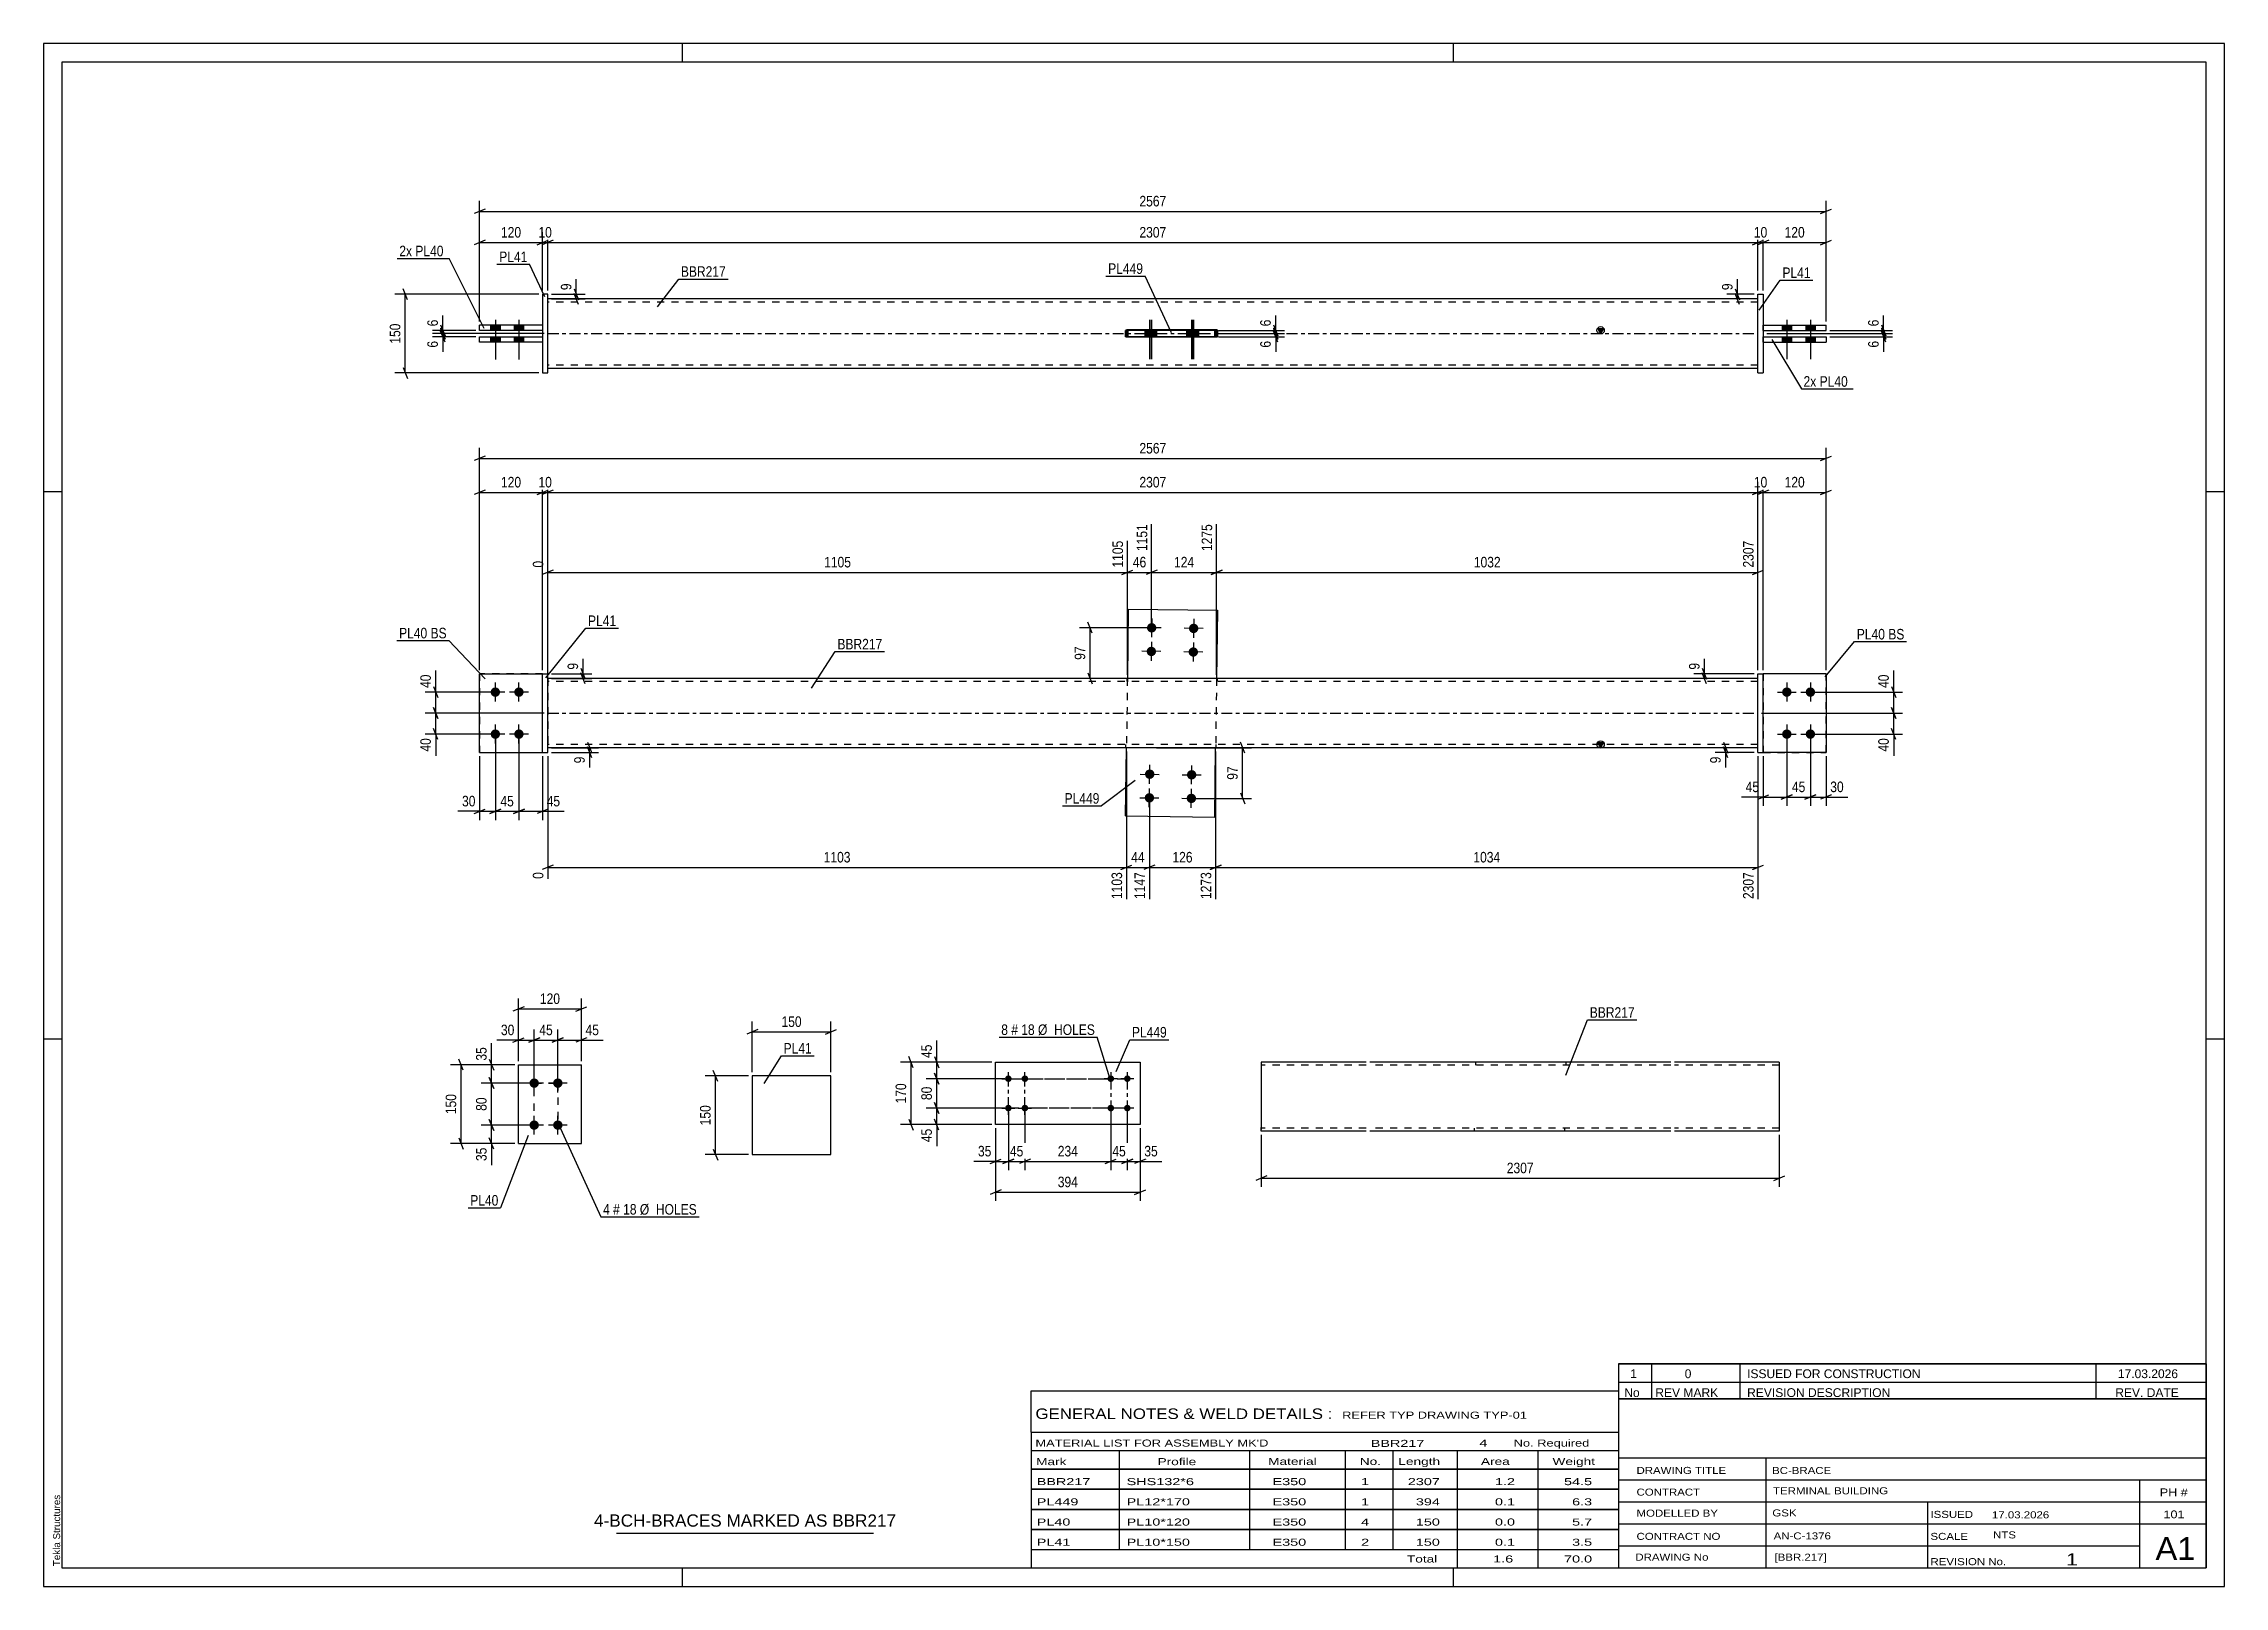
# Paper-space layout 'Layout1' of a CAD drawing. Header units: millimetres. Extents: x 0 to 594, y 0 to 420.
# The model-space entities are those that its viewports show. They can reach past a viewport. Long polylines and large blocks are cut down to what shows.
import ezdxf

# ---------------------------------------------------------------- set-up
doc = ezdxf.new("R2010")
doc.units = ezdxf.units.MM
doc.linetypes.add('DXK_LINE_DOT2', pattern=[3.9198, 1.9599, -1.9599])
doc.linetypes.add('DXK_LINE_DOT3', pattern=[5.9187, 2.979, -0.9799, 0.9799, -0.9799])
doc.layers.add('Viewport layer', color=7, linetype='Continuous', plot=False)
doc.styles.add('Arial', font='ARIAL.TTF', dxfattribs={"height": 0.2})
doc.styles.add('Arial Narrow', font='ARIALN.TTF', dxfattribs={"height": 0.2})

# ---------------------------------------------------------------- blocks, each defined once
blk = doc.blocks.new('Unknown-581589849-1129')
at = {"color": 5, "linetype": 'Continuous'}
for p, q in [((594, 420), (0, 420)), ((0, 420), (0, 0)), ((174, 415), (174, 420)), ((384, 415), (384, 420)), ((594, 0), (594, 420)), ((589, 415), (5, 415)), ((5, 415), (5, 5)), ((589, 5), (589, 415)), ((5, 298), (0, 298)), ((594, 298), (589, 298)), ((5, 149), (0, 149)), ((594, 149), (589, 149)), ((0, 0), (594, 0)), ((5, 5), (589, 5)), ((174, 0), (174, 5)), ((384, 0), (384, 5))]:
    blk.add_line(p, q, dxfattribs=at)
at = {"color": 174, "linetype": 'Continuous', "style": 'Arial'}
blk.add_text('Tekla Structures', height=1.9102, rotation=90, dxfattribs=at).set_placement((4.5, 5.5))
blk = doc.blocks.new('Part-581589849-4087 - 4086')
at = {"color": 2, "linetype": 'Continuous'}
for p, q in [((259.28, 142.71), (298.68, 142.71)), ((259.28, 125.71), (259.28, 142.71)), ((298.68, 142.71), (298.68, 125.71)), ((298.68, 125.71), (259.28, 125.71))]:
    blk.add_line(p, q, dxfattribs=at)
blk = doc.blocks.new('Bolt-581589849-4088 - 4086')
at = {"linetype": 'Continuous'}
for points in [[(290.68, 137.31, -1), (290.68, 139.11, -1)], [(295.18, 137.31, -1), (295.18, 139.11, -1)], [(290.68, 129.31, -1), (290.68, 131.11, -1)], [(295.18, 129.31, -1), (295.18, 131.11, -1)]]:
    blk.add_hatch(color=1, dxfattribs=at).paths.add_polyline_path(points)
at = {"color": 1, "linetype": 'Continuous'}
for p, q in [((292.48, 138.21), (288.88, 138.21)), ((290.68, 140.01), (290.68, 136.41)), ((296.98, 138.21), (293.38, 138.21)), ((295.18, 140.01), (295.18, 136.41)), ((290.68, 132.01), (290.68, 128.41)), ((295.18, 132.01), (295.18, 128.41)), ((292.48, 130.21), (288.88, 130.21)), ((296.98, 130.21), (293.38, 130.21))]:
    blk.add_line(p, q, dxfattribs=at)
blk = doc.blocks.new('Bolt-581589849-4089 - 4086')
at = {"linetype": 'Continuous'}
for points in [[(262.78, 139.11, -1), (262.78, 137.31, -1)], [(267.28, 139.11, -1), (267.28, 137.31, -1)], [(262.78, 131.11, -1), (262.78, 129.31, -1)], [(267.28, 131.11, -1), (267.28, 129.31, -1)]]:
    blk.add_hatch(color=1, dxfattribs=at).paths.add_polyline_path(points)
at = {"color": 1, "linetype": 'Continuous'}
for p, q in [((260.98, 138.21), (264.58, 138.21)), ((262.78, 136.41), (262.78, 140.01)), ((265.48, 138.21), (269.08, 138.21)), ((267.28, 136.41), (267.28, 140.01)), ((262.78, 128.41), (262.78, 132.01)), ((267.28, 128.41), (267.28, 132.01)), ((260.98, 130.21), (264.58, 130.21)), ((265.48, 130.21), (269.08, 130.21))]:
    blk.add_line(p, q, dxfattribs=at)
blk = doc.blocks.new('Bolt-581589849-2193 - 2159')
at = {"linetype": 'Continuous'}
for points in [[(133.63, 135.72, -1), (133.63, 138.29, -1)], [(140.06, 135.72, -1), (140.06, 138.29, -1)], [(133.63, 124.29, -1), (133.63, 126.86, -1)], [(140.06, 124.29, -1), (140.06, 126.86, -1)]]:
    blk.add_hatch(color=1, dxfattribs=at).paths.add_polyline_path(points)
at = {"color": 1, "linetype": 'Continuous'}
for p, q in [((136.2, 137), (131.06, 137)), ((133.63, 134.43), (133.63, 139.57)), ((142.63, 137), (137.49, 137)), ((140.06, 134.43), (140.06, 139.57)), ((136.2, 125.57), (131.06, 125.57)), ((133.63, 123), (133.63, 128.14)), ((142.63, 125.57), (137.49, 125.57)), ((140.06, 123), (140.06, 128.14))]:
    blk.add_line(p, q, dxfattribs=at)
blk = doc.blocks.new('Part-581589849-2198 - 2159')
at = {"color": 2, "linetype": 'Continuous'}
for p, q in [((129.35, 120.57), (129.35, 142)), ((129.35, 142), (146.49, 142)), ((146.49, 120.57), (146.49, 142)), ((129.35, 120.57), (146.49, 120.57))]:
    blk.add_line(p, q, dxfattribs=at)
blk = doc.blocks.new('Bolt-581589849-1689 - 1671')
at = {"linetype": 'Continuous'}
for points in [[(299.99, 221.12, -1), (302.57, 221.09, -1)], [(311.42, 220.97, -1), (313.99, 220.93, -1)], [(299.91, 214.69, -1), (302.48, 214.66, -1)], [(311.34, 214.54, -1), (313.91, 214.51, -1)]]:
    blk.add_hatch(color=1, dxfattribs=at).paths.add_polyline_path(points)
at = {"color": 1, "linetype": 'Continuous'}
for p, q in [((298.71, 221.14), (303.85, 221.07)), ((301.25, 218.53), (301.31, 223.67)), ((310.14, 220.98), (315.28, 220.92)), ((312.67, 218.38), (312.74, 223.52)), ((298.62, 214.71), (303.77, 214.64)), ((301.16, 212.1), (301.23, 217.25)), ((310.05, 214.56), (315.19, 214.49)), ((312.59, 211.95), (312.66, 217.09))]:
    blk.add_line(p, q, dxfattribs=at)
blk = doc.blocks.new('Part-581589849-1677 - 1671')
at = {"linetype": 'Continuous'}
blk.add_hatch(color=2, dxfattribs=at).paths.add_polyline_path([(424.1, 228.31), (423.3, 229.71), (424.9, 229.71)])
at = {"color": 2, "linetype": 'Continuous'}
for p, q in [((466.95, 247.17), (137.32, 247.17)), ((466.95, 228.31), (137.32, 228.31)), ((424.1, 228.31), (423.3, 229.71)), ((423.3, 229.71), (424.9, 229.71)), ((424.9, 229.71), (424.1, 228.31))]:
    blk.add_line(p, q, dxfattribs=at)
at = {"color": 7, "linetype": 'DXK_LINE_DOT2'}
for p, q in [((137.32, 247.17), (137.32, 228.31)), ((466.95, 246.31), (137.32, 246.31)), ((295.05, 247.17), (295.05, 246.31)), ((319.63, 247.17), (319.63, 246.31)), ((466.95, 228.31), (466.95, 247.17)), ((466.95, 229.17), (137.32, 229.17)), ((294.81, 228.31), (294.81, 229.17)), ((319.39, 228.31), (319.39, 229.17))]:
    blk.add_line(p, q, dxfattribs=at)
at = {"color": 7, "linetype": 'DXK_LINE_DOT3'}
blk.add_line((137.32, 237.74), (466.95, 237.74), dxfattribs=at)
at = {"color": 2, "linetype": 'Continuous'}
blk.add_circle((424.1, 229.21), 1, dxfattribs=at)
blk = doc.blocks.new('Bolt-581589849-1690 - 1671')
at = {"linetype": 'Continuous'}
for points in [[(303.1, 260.94, -1), (300.53, 260.98, -1)], [(314.53, 260.79, -1), (311.96, 260.82, -1)], [(303.01, 254.52, -1), (300.44, 254.55, -1)], [(314.44, 254.36, -1), (311.87, 254.4, -1)]]:
    blk.add_hatch(color=1, dxfattribs=at).paths.add_polyline_path(points)
at = {"color": 1, "linetype": 'Continuous'}
for p, q in [((301.85, 263.53), (301.78, 258.39)), ((313.28, 263.38), (313.21, 258.24)), ((304.39, 260.93), (299.24, 260.99)), ((301.76, 257.1), (301.69, 251.96)), ((315.81, 260.77), (310.67, 260.84)), ((313.19, 256.95), (313.12, 251.81)), ((304.3, 254.5), (299.16, 254.57)), ((315.73, 254.34), (310.58, 254.41))]:
    blk.add_line(p, q, dxfattribs=at)
blk = doc.blocks.new('Part-581589849-1682 - 1671')
at = {"color": 2, "linetype": 'Continuous'}
for p, q in [((485.53, 248.46), (468.38, 248.46)), ((485.53, 248.46), (485.53, 227.03)), ((485.53, 227.03), (468.38, 227.03))]:
    blk.add_line(p, q, dxfattribs=at)
at = {"color": 7, "linetype": 'DXK_LINE_DOT2'}
blk.add_line((468.38, 248.46), (468.38, 227.03), dxfattribs=at)
blk = doc.blocks.new('Bolt-581589849-1691 - 1671')
at = {"linetype": 'Continuous'}
for points in [[(123.04, 242.17, -1), (123.04, 244.74, -1)], [(129.47, 242.17, -1), (129.47, 244.74, -1)], [(123.04, 230.74, -1), (123.04, 233.31, -1)], [(129.47, 230.74, -1), (129.47, 233.31, -1)]]:
    blk.add_hatch(color=1, dxfattribs=at).paths.add_polyline_path(points)
at = {"color": 1, "linetype": 'Continuous'}
for p, q in [((123.04, 240.88), (123.04, 246.03)), ((129.47, 240.88), (129.47, 246.03)), ((125.61, 243.46), (120.47, 243.46)), ((132.04, 243.46), (126.9, 243.46)), ((125.61, 232.03), (120.47, 232.03)), ((123.04, 229.46), (123.04, 234.6)), ((132.04, 232.03), (126.9, 232.03)), ((129.47, 229.46), (129.47, 234.6))]:
    blk.add_line(p, q, dxfattribs=at)
blk = doc.blocks.new('Bolt-581589849-1692 - 1671')
at = {"linetype": 'Continuous'}
for points in [[(474.81, 244.74, -1), (474.81, 242.17, -1)], [(481.24, 244.74, -1), (481.24, 242.17, -1)], [(474.81, 233.31, -1), (474.81, 230.74, -1)], [(481.24, 233.31, -1), (481.24, 230.74, -1)]]:
    blk.add_hatch(color=1, dxfattribs=at).paths.add_polyline_path(points)
at = {"color": 1, "linetype": 'Continuous'}
for p, q in [((474.81, 246.03), (474.81, 240.88)), ((481.24, 246.03), (481.24, 240.88)), ((472.24, 243.46), (477.38, 243.46)), ((478.67, 243.46), (483.81, 243.46)), ((472.24, 232.03), (477.38, 232.03)), ((474.81, 234.6), (474.81, 229.46)), ((478.67, 232.03), (483.81, 232.03)), ((481.24, 234.6), (481.24, 229.46))]:
    blk.add_line(p, q, dxfattribs=at)
blk = doc.blocks.new('Part-581589849-1697 - 1671')
at = {"color": 2, "linetype": 'Continuous'}
for p, q in [((295.45, 266.05), (295.2, 247.17)), ((295.45, 266.05), (319.74, 265.72)), ((319.74, 265.72), (319.49, 247.17)), ((294.7, 209.76), (294.95, 228.31)), ((318.98, 209.44), (319.24, 228.31)), ((294.7, 209.76), (318.98, 209.44))]:
    blk.add_line(p, q, dxfattribs=at)
at = {"color": 7, "linetype": 'DXK_LINE_DOT2'}
for p, q in [((295.2, 247.17), (294.95, 228.31)), ((319.49, 247.17), (319.24, 228.31))]:
    blk.add_line(p, q, dxfattribs=at)
blk = doc.blocks.new('Part-581589849-1702 - 1671')
at = {"color": 2, "linetype": 'Continuous'}
for p, q in [((135.9, 227.03), (135.9, 248.46)), ((135.9, 248.46), (137.32, 248.46)), ((137.32, 227.03), (137.32, 248.46)), ((135.9, 227.03), (137.32, 227.03))]:
    blk.add_line(p, q, dxfattribs=at)
blk = doc.blocks.new('Part-581589849-1707 - 1671')
at = {"color": 7, "linetype": 'DXK_LINE_DOT2'}
for p, q in [((135.9, 248.46), (118.75, 248.46)), ((118.75, 248.46), (118.75, 227.03)), ((135.9, 227.03), (135.9, 248.46)), ((118.75, 227.03), (135.9, 227.03))]:
    blk.add_line(p, q, dxfattribs=at)
blk = doc.blocks.new('Part-581589849-1712 - 1671')
at = {"color": 2, "linetype": 'Continuous'}
for p, q in [((118.75, 227.03), (118.75, 248.46)), ((118.75, 248.46), (135.9, 248.46)), ((118.75, 227.03), (135.9, 227.03))]:
    blk.add_line(p, q, dxfattribs=at)
at = {"color": 7, "linetype": 'DXK_LINE_DOT2'}
blk.add_line((135.9, 227.03), (135.9, 248.46), dxfattribs=at)
blk = doc.blocks.new('Part-581589849-1713 - 1671')
at = {"color": 2, "linetype": 'Continuous'}
for p, q in [((466.95, 248.46), (468.38, 248.46)), ((466.95, 227.03), (466.95, 248.46)), ((468.38, 227.03), (468.38, 248.46)), ((466.95, 227.03), (466.95, 227.03)), ((466.95, 227.03), (468.38, 227.03))]:
    blk.add_line(p, q, dxfattribs=at)
at = {"color": 7, "linetype": 'DXK_LINE_DOT2'}
for p, q in [((466.95, 248.46), (468.38, 248.46)), ((466.95, 227.03), (468.38, 227.03))]:
    blk.add_line(p, q, dxfattribs=at)
blk = doc.blocks.new('Part-581589849-1718 - 1671')
at = {"color": 7, "linetype": 'DXK_LINE_DOT2'}
for p, q in [((485.53, 248.46), (468.38, 248.46)), ((468.38, 248.46), (468.38, 227.03)), ((485.53, 227.03), (485.53, 248.46)), ((468.38, 227.03), (485.53, 227.03))]:
    blk.add_line(p, q, dxfattribs=at)
blk = doc.blocks.new('Part-581589849-1455 - 1366')
at = {"linetype": 'Continuous'}
blk.add_hatch(color=2, dxfattribs=at).paths.add_polyline_path([(424.1, 341.06), (423.3, 342.46), (424.9, 342.46)])
at = {"color": 2, "linetype": 'Continuous'}
for p, q in [((466.95, 350.48), (137.32, 350.48)), ((319.63, 342.06), (295.05, 342.06)), ((295.05, 342.06), (295.05, 340.06)), ((319.63, 340.06), (295.05, 340.06)), ((319.39, 341.91), (319.39, 342.06)), ((319.39, 340.2), (319.39, 340.06)), ((319.63, 342.06), (319.63, 341.91)), ((319.63, 340.2), (319.63, 340.06)), ((424.1, 341.06), (423.3, 342.46)), ((423.3, 342.46), (424.9, 342.46)), ((424.9, 342.46), (424.1, 341.06)), ((137.32, 331.63), (466.95, 331.63))]:
    blk.add_line(p, q, dxfattribs=at)
at = {"color": 7, "linetype": 'DXK_LINE_DOT2'}
for p, q in [((137.32, 331.63), (137.32, 350.48)), ((466.95, 331.63), (466.95, 350.48)), ((466.95, 349.63), (137.32, 349.63)), ((294.81, 342.06), (294.81, 340.06)), ((294.81, 342.06), (295.05, 342.06)), ((295.05, 340.06), (294.81, 340.06)), ((319.39, 340.06), (319.39, 341.91)), ((319.63, 340.06), (319.63, 341.91)), ((466.95, 332.48), (137.32, 332.48))]:
    blk.add_line(p, q, dxfattribs=at)
at = {"color": 7, "linetype": 'DXK_LINE_DOT3'}
blk.add_line((137.32, 341.06), (466.95, 341.06), dxfattribs=at)
at = {"color": 2, "linetype": 'Continuous'}
blk.add_circle((424.1, 341.96), 1, dxfattribs=at)
blk = doc.blocks.new('Part-581589849-1417 - 1366')
at = {"color": 2, "linetype": 'Continuous'}
for p, q in [((118.75, 340.2), (135.9, 340.2)), ((118.75, 338.77), (118.75, 340.2)), ((135.9, 338.77), (118.75, 338.77)), ((135.9, 340.2), (135.9, 338.77))]:
    blk.add_line(p, q, dxfattribs=at)
blk = doc.blocks.new('Bolt-581589849-1369 - 1366')
at = {"linetype": 'Continuous'}
for points in [[(476.1, 343.34), (473.53, 343.34), (473.53, 341.91), (476.1, 341.91)], [(476.1, 343.34), (473.53, 343.34), (473.53, 341.91), (476.1, 341.91)], [(476.1, 340.2), (473.53, 340.2), (473.53, 338.77), (476.1, 338.77)], [(476.1, 340.2), (473.53, 340.2), (473.53, 338.77), (476.1, 338.77)], [(482.53, 343.34), (479.95, 343.34), (479.95, 341.91), (482.53, 341.91)], [(482.53, 343.34), (479.95, 343.34), (479.95, 341.91), (482.53, 341.91)], [(482.53, 340.2), (479.95, 340.2), (479.95, 338.77), (482.53, 338.77)], [(482.53, 340.2), (479.95, 340.2), (479.95, 338.77), (482.53, 338.77)]]:
    blk.add_hatch(color=1, dxfattribs=at).paths.add_polyline_path(points)
at = {"color": 1, "linetype": 'Continuous'}
for p, q in [((474.81, 344.77), (474.81, 334.06)), ((474.81, 344.77), (474.81, 334.06)), ((481.24, 344.77), (481.24, 334.06)), ((481.24, 344.77), (481.24, 334.06)), ((473.53, 343.34), (473.53, 341.91)), ((473.53, 343.34), (473.53, 341.91)), ((473.53, 340.2), (473.53, 338.77)), ((473.53, 340.2), (473.53, 338.77)), ((476.1, 343.34), (476.1, 341.91)), ((476.1, 343.34), (476.1, 341.91)), ((476.1, 340.2), (476.1, 338.77)), ((476.1, 340.2), (476.1, 338.77)), ((479.95, 343.34), (479.95, 341.91)), ((479.95, 343.34), (479.95, 341.91)), ((479.95, 340.2), (479.95, 338.77)), ((479.95, 340.2), (479.95, 338.77)), ((482.53, 343.34), (482.53, 341.91)), ((482.53, 343.34), (482.53, 341.91)), ((482.53, 340.2), (482.53, 338.77)), ((482.53, 340.2), (482.53, 338.77))]:
    blk.add_line(p, q, dxfattribs=at)
blk = doc.blocks.new('Bolt-581589849-1434 - 1366')
at = {"linetype": 'Continuous'}
for points in [[(299.91, 340.2), (302.48, 340.2), (302.48, 341.91), (299.91, 341.91)], [(299.99, 340.2), (302.57, 340.2), (302.57, 341.91), (299.99, 341.91)], [(311.34, 340.2), (313.91, 340.2), (313.91, 341.91), (311.34, 341.91)], [(311.42, 340.2), (313.99, 340.2), (313.99, 341.91), (311.42, 341.91)]]:
    blk.add_hatch(color=1, dxfattribs=at).paths.add_polyline_path(points)
at = {"color": 1, "linetype": 'Continuous'}
for p, q in [((301.19, 344.77), (301.19, 334.06)), ((301.28, 344.77), (301.28, 334.06)), ((312.62, 344.77), (312.62, 334.06)), ((312.71, 344.77), (312.71, 334.06)), ((299.91, 341.91), (299.91, 340.2)), ((299.99, 341.91), (299.99, 340.2)), ((302.48, 341.91), (302.48, 340.2)), ((302.57, 341.91), (302.57, 340.2)), ((311.34, 341.91), (311.34, 340.2)), ((311.42, 341.91), (311.42, 340.2)), ((313.91, 341.91), (313.91, 340.2)), ((313.99, 341.91), (313.99, 340.2))]:
    blk.add_line(p, q, dxfattribs=at)
blk = doc.blocks.new('Bolt-581589849-1370 - 1366')
at = {"linetype": 'Continuous'}
for points in [[(121.75, 341.91), (124.32, 341.91), (124.32, 343.34), (121.75, 343.34)], [(121.75, 341.91), (124.32, 341.91), (124.32, 343.34), (121.75, 343.34)], [(121.75, 338.77), (124.32, 338.77), (124.32, 340.2), (121.75, 340.2)], [(121.75, 338.77), (124.32, 338.77), (124.32, 340.2), (121.75, 340.2)], [(128.18, 341.91), (130.75, 341.91), (130.75, 343.34), (128.18, 343.34)], [(128.18, 341.91), (130.75, 341.91), (130.75, 343.34), (128.18, 343.34)], [(128.18, 338.77), (130.75, 338.77), (130.75, 340.2), (128.18, 340.2)], [(128.18, 338.77), (130.75, 338.77), (130.75, 340.2), (128.18, 340.2)]]:
    blk.add_hatch(color=1, dxfattribs=at).paths.add_polyline_path(points)
at = {"color": 1, "linetype": 'Continuous'}
for p, q in [((123.04, 344.77), (123.04, 334.05)), ((123.04, 344.77), (123.04, 334.05)), ((129.47, 344.77), (129.47, 334.05)), ((129.47, 344.77), (129.47, 334.05)), ((121.75, 343.34), (121.75, 341.91)), ((121.75, 343.34), (121.75, 341.91)), ((121.75, 340.2), (121.75, 338.77)), ((121.75, 340.2), (121.75, 338.77)), ((124.32, 343.34), (124.32, 341.91)), ((124.32, 343.34), (124.32, 341.91)), ((124.32, 340.2), (124.32, 338.77)), ((124.32, 340.2), (124.32, 338.77)), ((128.18, 343.34), (128.18, 341.91)), ((128.18, 343.34), (128.18, 341.91)), ((128.18, 340.2), (128.18, 338.77)), ((128.18, 340.2), (128.18, 338.77)), ((130.75, 343.34), (130.75, 341.91)), ((130.75, 343.34), (130.75, 341.91)), ((130.75, 340.2), (130.75, 338.77)), ((130.75, 340.2), (130.75, 338.77))]:
    blk.add_line(p, q, dxfattribs=at)
blk = doc.blocks.new('Part-581589849-1412 - 1366')
at = {"color": 2, "linetype": 'Continuous'}
for p, q in [((135.9, 343.34), (118.75, 343.34)), ((118.75, 341.91), (118.75, 343.34)), ((135.9, 341.91), (118.75, 341.91)), ((135.9, 343.34), (135.9, 341.91))]:
    blk.add_line(p, q, dxfattribs=at)
blk = doc.blocks.new('Part-581589849-1460 - 1366')
at = {"color": 2, "linetype": 'Continuous'}
for p, q in [((468.38, 340.2), (485.53, 340.2)), ((468.38, 338.77), (468.38, 340.2)), ((468.38, 338.77), (468.38, 338.77)), ((468.38, 338.77), (485.53, 338.77)), ((485.53, 340.2), (485.53, 338.77))]:
    blk.add_line(p, q, dxfattribs=at)
at = {"color": 7, "linetype": 'DXK_LINE_DOT2'}
for p, q in [((468.38, 340.2), (485.53, 340.2)), ((468.38, 338.77), (485.53, 338.77))]:
    blk.add_line(p, q, dxfattribs=at)
blk = doc.blocks.new('Part-581589849-1396 - 1366')
at = {"color": 7, "linetype": 'DXK_LINE_DOT2'}
for p, q in [((294.7, 340.2), (294.7, 341.91)), ((295.05, 341.91), (294.7, 341.91)), ((295.05, 340.2), (294.7, 340.2)), ((318.98, 340.2), (318.98, 341.91))]:
    blk.add_line(p, q, dxfattribs=at)
at = {"color": 2, "linetype": 'Continuous'}
for p, q in [((319.74, 341.91), (295.05, 341.91)), ((319.74, 340.2), (295.05, 340.2)), ((295.45, 340.2), (295.45, 341.91)), ((319.74, 341.91), (319.74, 340.2))]:
    blk.add_line(p, q, dxfattribs=at)
blk = doc.blocks.new('Part-581589849-1397 - 1366')
at = {"color": 2, "linetype": 'Continuous'}
for p, q in [((137.32, 351.77), (135.9, 351.77)), ((135.9, 351.77), (135.9, 330.34)), ((137.32, 330.34), (137.32, 351.77)), ((135.9, 330.34), (137.32, 330.34))]:
    blk.add_line(p, q, dxfattribs=at)
blk = doc.blocks.new('Part-581589849-1432 - 1366')
at = {"color": 2, "linetype": 'Continuous'}
for p, q in [((466.95, 351.77), (466.95, 351.77)), ((466.95, 330.34), (466.95, 351.77)), ((466.95, 351.77), (468.38, 351.77)), ((468.38, 351.77), (468.38, 351.77)), ((468.38, 351.77), (468.38, 330.34)), ((466.95, 330.34), (468.38, 330.34)), ((466.95, 330.34), (466.95, 330.34)), ((468.38, 330.34), (468.38, 330.34))]:
    blk.add_line(p, q, dxfattribs=at)
at = {"color": 7, "linetype": 'DXK_LINE_DOT2'}
for p, q in [((466.95, 351.77), (468.38, 351.77)), ((466.95, 330.34), (468.38, 330.34)), ((468.38, 330.34), (468.38, 330.34))]:
    blk.add_line(p, q, dxfattribs=at)
blk = doc.blocks.new('Bolt-581589849-1435 - 1366')
at = {"linetype": 'Continuous'}
for points in [[(303.01, 341.91), (300.44, 341.91), (300.44, 340.2), (303.01, 340.2)], [(303.1, 341.91), (300.53, 341.91), (300.53, 340.2), (303.1, 340.2)], [(314.44, 341.91), (311.87, 341.91), (311.87, 340.2), (314.44, 340.2)], [(314.53, 341.91), (311.96, 341.91), (311.96, 340.2), (314.53, 340.2)]]:
    blk.add_hatch(color=1, dxfattribs=at).paths.add_polyline_path(points)
at = {"color": 1, "linetype": 'Continuous'}
for p, q in [((301.73, 344.77), (301.73, 334.06)), ((301.81, 344.77), (301.81, 334.06)), ((313.16, 344.77), (313.16, 334.06)), ((313.24, 344.77), (313.24, 334.06)), ((300.44, 341.91), (300.44, 340.2)), ((300.53, 341.91), (300.53, 340.2)), ((303.01, 341.91), (303.01, 340.2)), ((303.1, 341.91), (303.1, 340.2)), ((311.87, 341.91), (311.87, 340.2)), ((311.96, 341.91), (311.96, 340.2)), ((314.44, 341.91), (314.44, 340.2)), ((314.53, 341.91), (314.53, 340.2))]:
    blk.add_line(p, q, dxfattribs=at)
blk = doc.blocks.new('Part-581589849-1465 - 1366')
at = {"color": 2, "linetype": 'Continuous'}
for p, q in [((468.38, 343.34), (485.53, 343.34)), ((468.38, 341.91), (468.38, 343.34)), ((468.38, 341.91), (468.38, 341.91)), ((468.38, 341.91), (485.53, 341.91)), ((485.53, 341.91), (485.53, 343.34))]:
    blk.add_line(p, q, dxfattribs=at)
at = {"color": 7, "linetype": 'DXK_LINE_DOT2'}
for p, q in [((468.38, 343.34), (485.53, 343.34)), ((468.38, 341.91), (485.53, 341.91))]:
    blk.add_line(p, q, dxfattribs=at)
blk = doc.blocks.new('Part-581589849-2402 - 2396')
at = {"color": 2, "linetype": 'Continuous'}
for p, q in [((214.44, 138.96), (193.01, 138.96)), ((193.01, 138.96), (193.01, 117.53)), ((214.44, 117.53), (214.44, 138.96)), ((193.01, 117.53), (214.44, 117.53))]:
    blk.add_line(p, q, dxfattribs=at)
blk = doc.blocks.new('Part-581589849-2433 - 2427')
at = {"color": 2, "linetype": 'Continuous'}
for p, q in [((360.21, 142.74), (331.64, 142.74)), ((331.64, 142.74), (331.64, 141.03)), ((443.18, 142.74), (361.21, 142.74)), ((472.75, 142.74), (444.18, 142.74)), ((472.75, 142.74), (472.75, 142.61)), ((472.75, 142.61), (472.75, 141.03)), ((331.64, 141.03), (331.64, 124.94)), ((472.75, 141.03), (472.75, 123.89)), ((331.64, 124.02), (331.64, 124.94)), ((331.64, 123.89), (331.64, 124.02)), ((360.21, 123.89), (331.64, 123.89)), ((443.18, 123.89), (361.21, 123.89)), ((472.75, 123.89), (444.18, 123.89))]:
    blk.add_line(p, q, dxfattribs=at)
at = {"color": 7, "linetype": 'DXK_LINE_DOT2'}
for p, q in [((390.02, 142.74), (390.02, 141.89)), ((414.61, 142.74), (414.61, 141.89)), ((360.21, 141.89), (331.64, 141.89)), ((443.18, 141.89), (361.21, 141.89)), ((472.75, 141.89), (444.18, 141.89)), ((472.75, 142.24), (472.75, 141.03)), ((331.64, 124.94), (331.64, 124.39)), ((331.64, 124.74), (331.64, 124.81)), ((360.21, 124.74), (331.64, 124.74)), ((443.18, 124.74), (361.21, 124.74)), ((389.78, 123.89), (389.78, 124.74)), ((414.37, 123.89), (414.37, 124.74)), ((472.75, 124.74), (444.18, 124.74)), ((472.75, 124.81), (472.75, 124.94)), ((472.75, 124.74), (472.75, 124.81)), ((472.75, 124.74), (472.75, 124.81))]:
    blk.add_line(p, q, dxfattribs=at)
blk = doc.blocks.new('Rectangle-581589849-4296 - 4086')
at = {"color": 1, "linetype": 'DXK_LINE_DOT3'}
blk.add_lwpolyline([(262.78, 138.21), (295.18, 138.21), (295.18, 130.21), (262.78, 130.21), (262.78, 138.21)], close=True, dxfattribs=at)
blk = doc.blocks.new('Rectangle-581589849-2382 - 2159')
at = {"color": 1, "linetype": 'DXK_LINE_DOT2'}
blk.add_lwpolyline([(133.63, 137), (140.06, 137), (140.06, 125.57), (133.63, 125.57), (133.63, 137)], close=True, dxfattribs=at)
blk = doc.blocks.new('Rectangle-581589849-4306 - 4086')
at = {"color": 1, "linetype": 'DXK_LINE_DOT3'}
blk.add_lwpolyline([(267.28, 138.21), (290.68, 138.21), (290.68, 130.21), (267.28, 130.21), (267.28, 138.21)], close=True, dxfattribs=at)
blk = doc.blocks.new('StraightDimension-581589849-4097 - 4086')
at = {"color": 7, "linetype": 'Continuous'}
for p, q in [((295.18, 129.21), (295.18, 113.31)), ((298.68, 124.71), (298.68, 113.31)), ((293.68, 115.11), (296.68, 116.31)), ((295.18, 115.71), (298.68, 115.71)), ((300.18, 116.31), (297.18, 115.11))]:
    blk.add_line(p, q, dxfattribs=at)
at = {"color": 0}
blk.add_wipeout([(304.06, 116.46), (304.06, 120.66), (299.21, 120.66), (299.21, 116.46)], dxfattribs=at)
at = {"color": 7, "linetype": 'Continuous'}
blk.add_line((298.68, 115.71), (304.59, 115.71), dxfattribs=at)
blk.add_line((298.68, 115.71), (304.59, 115.71), dxfattribs=at)
at = {"color": 3, "style": 'Arial Narrow'}
blk.add_text('35', height=2.863, dxfattribs=at).set_placement((299.81, 117.06))
blk = doc.blocks.new('StraightDimension-581589849-4098 - 4086')
at = {"color": 7, "linetype": 'Continuous'}
for p, q in [((290.68, 129.21), (290.68, 113.31)), ((295.18, 129.21), (295.18, 113.31)), ((289.18, 115.11), (292.18, 116.31)), ((290.68, 115.71), (295.18, 115.71)), ((296.68, 116.31), (293.68, 115.11))]:
    blk.add_line(p, q, dxfattribs=at)
at = {"color": 0}
blk.add_wipeout([(295.36, 116.46), (295.36, 120.66), (290.5, 120.66), (290.5, 116.46)], dxfattribs=at)
at = {"color": 3, "style": 'Arial Narrow'}
blk.add_text('45', height=2.863, dxfattribs=at).set_placement((291.1, 117.06))
blk = doc.blocks.new('StraightDimension-581589849-4099 - 4086')
at = {"color": 7, "linetype": 'Continuous'}
for p, q in [((267.28, 129.21), (267.28, 113.31)), ((290.68, 129.21), (290.68, 113.31)), ((268.78, 116.31), (265.78, 115.11)), ((267.28, 115.71), (290.68, 115.71)), ((289.18, 115.11), (292.18, 116.31))]:
    blk.add_line(p, q, dxfattribs=at)
at = {"color": 0}
blk.add_wipeout([(282.32, 116.46), (282.32, 120.66), (275.64, 120.66), (275.64, 116.46)], dxfattribs=at)
at = {"color": 3, "style": 'Arial Narrow'}
blk.add_text('234', height=2.863, dxfattribs=at).set_placement((276.24, 117.06))
blk = doc.blocks.new('StraightDimension-581589849-4100 - 4086')
at = {"color": 7, "linetype": 'Continuous'}
for p, q in [((262.78, 129.21), (262.78, 113.31)), ((267.28, 129.21), (267.28, 113.31)), ((261.28, 115.11), (264.28, 116.31)), ((262.78, 115.71), (267.28, 115.71)), ((268.78, 116.31), (265.78, 115.11))]:
    blk.add_line(p, q, dxfattribs=at)
at = {"color": 0}
blk.add_wipeout([(267.46, 116.46), (267.46, 120.66), (262.6, 120.66), (262.6, 116.46)], dxfattribs=at)
at = {"color": 3, "style": 'Arial Narrow'}
blk.add_text('45', height=2.863, dxfattribs=at).set_placement((263.2, 117.06))
blk = doc.blocks.new('StraightDimension-581589849-4101 - 4086')
at = {"color": 7, "linetype": 'Continuous'}
for p, q in [((262.78, 129.21), (262.78, 113.31)), ((259.28, 124.71), (259.28, 113.31)), ((257.78, 115.11), (260.78, 116.31)), ((259.28, 115.71), (262.78, 115.71)), ((264.28, 116.31), (261.28, 115.11))]:
    blk.add_line(p, q, dxfattribs=at)
at = {"color": 0}
blk.add_wipeout([(258.75, 116.46), (258.75, 120.66), (253.9, 120.66), (253.9, 116.46)], dxfattribs=at)
at = {"color": 7, "linetype": 'Continuous'}
blk.add_line((259.28, 115.71), (253.37, 115.71), dxfattribs=at)
blk.add_line((259.28, 115.71), (253.37, 115.71), dxfattribs=at)
at = {"color": 3, "style": 'Arial Narrow'}
blk.add_text('35', height=2.863, dxfattribs=at).set_placement((254.5, 117.06))
blk = doc.blocks.new('StraightDimension-581589849-4117 - 4086')
at = {"color": 7, "linetype": 'Continuous'}
for p, q in [((259.28, 124.71), (259.28, 104.92)), ((298.68, 124.71), (298.68, 104.92)), ((260.78, 107.92), (257.78, 106.72)), ((259.28, 107.32), (298.68, 107.32)), ((297.18, 106.72), (300.18, 107.92))]:
    blk.add_line(p, q, dxfattribs=at)
at = {"color": 0}
blk.add_wipeout([(282.32, 108.07), (282.32, 112.27), (275.64, 112.27), (275.64, 108.07)], dxfattribs=at)
at = {"color": 3, "style": 'Arial Narrow'}
blk.add_text('394', height=2.863, dxfattribs=at).set_placement((276.24, 108.67))
blk = doc.blocks.new('StraightDimension-581589849-4121 - 4086')
at = {"color": 7, "linetype": 'Continuous'}
for p, q in [((258.28, 142.71), (240.43, 142.71)), ((242.68, 144.21), (243.88, 141.21)), ((243.28, 138.21), (243.28, 142.71)), ((261.78, 138.21), (240.43, 138.21)), ((243.88, 136.71), (242.68, 139.71))]:
    blk.add_line(p, q, dxfattribs=at)
at = {"color": 0}
blk.add_wipeout([(242.53, 148.1), (238.33, 148.1), (238.33, 143.24), (242.53, 143.24)], dxfattribs=at)
at = {"color": 7, "linetype": 'Continuous'}
blk.add_line((243.28, 142.71), (243.28, 148.62), dxfattribs=at)
blk.add_line((243.28, 142.71), (243.28, 148.62), dxfattribs=at)
at = {"color": 3, "style": 'Arial Narrow'}
blk.add_text('45', height=2.863, rotation=90.00021, dxfattribs=at).set_placement((241.93, 143.84))
blk = doc.blocks.new('StraightDimension-581589849-4122 - 4086')
at = {"color": 7, "linetype": 'Continuous'}
for p, q in [((261.78, 138.21), (240.43, 138.21)), ((242.68, 139.71), (243.88, 136.71)), ((243.28, 130.21), (243.28, 138.21)), ((243.88, 128.71), (242.68, 131.71)), ((261.78, 130.21), (240.43, 130.21))]:
    blk.add_line(p, q, dxfattribs=at)
at = {"color": 0}
blk.add_wipeout([(242.53, 136.64), (238.33, 136.64), (238.33, 131.79), (242.53, 131.79)], dxfattribs=at)
at = {"color": 3, "style": 'Arial Narrow'}
blk.add_text('80', height=2.863, rotation=90.00021, dxfattribs=at).set_placement((241.93, 132.39))
blk = doc.blocks.new('StraightDimension-581589849-4123 - 4086')
at = {"color": 7, "linetype": 'Continuous'}
for p, q in [((242.68, 131.71), (243.88, 128.71)), ((261.78, 130.21), (240.43, 130.21)), ((258.28, 125.71), (240.43, 125.71)), ((243.88, 124.21), (242.68, 127.21)), ((243.28, 125.71), (243.28, 130.21))]:
    blk.add_line(p, q, dxfattribs=at)
at = {"color": 0}
blk.add_wipeout([(242.53, 125.19), (238.33, 125.19), (238.33, 120.33), (242.53, 120.33)], dxfattribs=at)
at = {"color": 7, "linetype": 'Continuous'}
blk.add_line((243.28, 125.71), (243.28, 119.81), dxfattribs=at)
blk.add_line((243.28, 125.71), (243.28, 119.81), dxfattribs=at)
at = {"color": 3, "style": 'Arial Narrow'}
blk.add_text('45', height=2.863, rotation=90.00021, dxfattribs=at).set_placement((241.93, 120.93))
blk = doc.blocks.new('StraightDimension-581589849-4137 - 4086')
at = {"color": 7, "linetype": 'Continuous'}
for p, q in [((258.28, 142.71), (233.43, 142.71)), ((236.88, 141.21), (235.68, 144.21)), ((236.28, 125.71), (236.28, 142.71)), ((258.28, 125.71), (233.43, 125.71)), ((235.68, 127.21), (236.88, 124.21))]:
    blk.add_line(p, q, dxfattribs=at)
at = {"color": 0}
blk.add_wipeout([(235.53, 137.56), (231.33, 137.56), (231.33, 130.87), (235.53, 130.87)], dxfattribs=at)
at = {"color": 3, "style": 'Arial Narrow'}
blk.add_text('170', height=2.863, rotation=90.00021, dxfattribs=at).set_placement((234.93, 131.47))
blk = doc.blocks.new('StraightDimension-581589849-2275 - 2159')
at = {"color": 7, "linetype": 'Continuous'}
for p, q in [((121.4, 143.5), (122.6, 140.5)), ((128.35, 142), (119.15, 142)), ((132.63, 137), (119.15, 137)), ((122.6, 135.5), (121.4, 138.5)), ((122, 137), (122, 142))]:
    blk.add_line(p, q, dxfattribs=at)
at = {"color": 0}
blk.add_wipeout([(121.25, 147.38), (117.05, 147.38), (117.05, 142.53), (121.25, 142.53)], dxfattribs=at)
at = {"color": 7, "linetype": 'Continuous'}
blk.add_line((122, 142), (122, 147.91), dxfattribs=at)
blk.add_line((122, 142), (122, 147.91), dxfattribs=at)
at = {"color": 3, "style": 'Arial Narrow'}
blk.add_text('35', height=2.863, rotation=90.00021, dxfattribs=at).set_placement((120.65, 143.13))
blk = doc.blocks.new('StraightDimension-581589849-2298 - 2159')
at = {"color": 7, "linetype": 'Continuous'}
for p, q in [((132.63, 125.57), (119.15, 125.57)), ((121.4, 127.07), (122.6, 124.07)), ((122, 120.57), (122, 125.57)), ((128.35, 120.57), (119.15, 120.57)), ((122.6, 119.07), (121.4, 122.07))]:
    blk.add_line(p, q, dxfattribs=at)
at = {"color": 0}
blk.add_wipeout([(121.25, 120.05), (117.05, 120.05), (117.05, 115.19), (121.25, 115.19)], dxfattribs=at)
at = {"color": 7, "linetype": 'Continuous'}
blk.add_line((122, 120.57), (122, 114.67), dxfattribs=at)
blk.add_line((122, 120.57), (122, 114.67), dxfattribs=at)
at = {"color": 3, "style": 'Arial Narrow'}
blk.add_text('35', height=2.863, rotation=90.00021, dxfattribs=at).set_placement((120.65, 115.79))
blk = doc.blocks.new('StraightDimension-581589849-2329 - 2159')
at = {"color": 7, "linetype": 'Continuous'}
for p, q in [((138.56, 148.11), (141.56, 149.31)), ((140.06, 138), (140.06, 151.56)), ((140.06, 148.71), (146.49, 148.71)), ((147.99, 149.31), (144.99, 148.11)), ((146.49, 143), (146.49, 151.56))]:
    blk.add_line(p, q, dxfattribs=at)
at = {"color": 0}
blk.add_wipeout([(151.87, 149.46), (151.87, 153.66), (147.01, 153.66), (147.01, 149.46)], dxfattribs=at)
at = {"color": 7, "linetype": 'Continuous'}
blk.add_line((146.49, 148.71), (152.4, 148.71), dxfattribs=at)
blk.add_line((146.49, 148.71), (152.4, 148.71), dxfattribs=at)
at = {"color": 3, "style": 'Arial Narrow'}
blk.add_text('45', height=2.863, dxfattribs=at).set_placement((147.61, 150.06))
blk = doc.blocks.new('StraightDimension-581589849-2288 - 2159')
at = {"color": 7, "linetype": 'Continuous'}
for p, q in [((132.63, 137), (119.15, 137)), ((121.4, 138.5), (122.6, 135.5)), ((122, 125.57), (122, 137)), ((132.63, 125.57), (119.15, 125.57)), ((122.6, 124.07), (121.4, 127.07))]:
    blk.add_line(p, q, dxfattribs=at)
at = {"color": 0}
blk.add_wipeout([(121.25, 133.72), (117.05, 133.72), (117.05, 128.86), (121.25, 128.86)], dxfattribs=at)
at = {"color": 3, "style": 'Arial Narrow'}
blk.add_text('80', height=2.863, rotation=90.00021, dxfattribs=at).set_placement((120.65, 129.46))
blk = doc.blocks.new('StraightDimension-581589849-2312 - 2159')
at = {"color": 7, "linetype": 'Continuous'}
for p, q in [((114.32, 140.5), (113.12, 143.5)), ((128.35, 142), (110.87, 142)), ((113.72, 120.57), (113.72, 142)), ((128.35, 120.57), (110.87, 120.57)), ((113.12, 122.07), (114.32, 119.07))]:
    blk.add_line(p, q, dxfattribs=at)
at = {"color": 0}
blk.add_wipeout([(112.97, 134.63), (108.77, 134.63), (108.77, 127.95), (112.97, 127.95)], dxfattribs=at)
at = {"color": 3, "style": 'Arial Narrow'}
blk.add_text('150', height=2.863, rotation=90.00021, dxfattribs=at).set_placement((112.37, 128.55))
blk = doc.blocks.new('StraightDimension-581589849-2342 - 2159')
at = {"color": 7, "linetype": 'Continuous'}
for p, q in [((132.13, 148.11), (135.13, 149.31)), ((133.63, 138), (133.63, 151.56)), ((133.63, 148.71), (140.06, 148.71)), ((141.56, 149.31), (138.56, 148.11)), ((140.06, 138), (140.06, 151.56))]:
    blk.add_line(p, q, dxfattribs=at)
at = {"color": 0}
blk.add_wipeout([(139.27, 149.46), (139.27, 153.66), (134.42, 153.66), (134.42, 149.46)], dxfattribs=at)
at = {"color": 3, "style": 'Arial Narrow'}
blk.add_text('45', height=2.863, dxfattribs=at).set_placement((135.02, 150.06))
blk = doc.blocks.new('StraightDimension-581589849-2352 - 2159')
at = {"color": 7, "linetype": 'Continuous'}
for p, q in [((127.85, 148.11), (130.85, 149.31)), ((129.35, 143), (129.35, 151.56)), ((129.35, 148.71), (133.63, 148.71)), ((135.13, 149.31), (132.13, 148.11)), ((133.63, 138), (133.63, 151.56))]:
    blk.add_line(p, q, dxfattribs=at)
at = {"color": 0}
blk.add_wipeout([(128.82, 149.46), (128.82, 153.66), (123.97, 153.66), (123.97, 149.46)], dxfattribs=at)
at = {"color": 7, "linetype": 'Continuous'}
blk.add_line((129.35, 148.71), (123.44, 148.71), dxfattribs=at)
blk.add_line((129.35, 148.71), (123.44, 148.71), dxfattribs=at)
at = {"color": 3, "style": 'Arial Narrow'}
blk.add_text('30', height=2.863, dxfattribs=at).set_placement((124.57, 150.06))
blk = doc.blocks.new('StraightDimension-581589849-2366 - 2159')
at = {"color": 7, "linetype": 'Continuous'}
for p, q in [((130.85, 157.81), (127.85, 156.61)), ((129.35, 143), (129.35, 160.06)), ((129.35, 157.21), (146.49, 157.21)), ((144.99, 156.61), (147.99, 157.81)), ((146.49, 143), (146.49, 160.06))]:
    blk.add_line(p, q, dxfattribs=at)
at = {"color": 0}
blk.add_wipeout([(141.26, 157.96), (141.26, 162.16), (134.58, 162.16), (134.58, 157.96)], dxfattribs=at)
at = {"color": 3, "style": 'Arial Narrow'}
blk.add_text('120', height=2.863, dxfattribs=at).set_placement((135.18, 158.56))
blk = doc.blocks.new('StraightDimension-581589849-1914 - 1671')
at = {"color": 7, "linetype": 'Continuous'}
for p, q in [((136.32, 237.74), (103.97, 237.74)), ((106.22, 239.24), (107.42, 236.24)), ((106.82, 232.03), (106.82, 237.74)), ((122.04, 232.03), (103.97, 232.03)), ((107.42, 230.53), (106.22, 233.53))]:
    blk.add_line(p, q, dxfattribs=at)
at = {"color": 0}
blk.add_wipeout([(106.07, 231.5), (101.87, 231.5), (101.87, 226.65), (106.07, 226.65)], dxfattribs=at)
at = {"color": 7, "linetype": 'Continuous'}
blk.add_line((106.82, 232.03), (106.82, 226.12), dxfattribs=at)
blk.add_line((106.82, 232.03), (106.82, 226.12), dxfattribs=at)
at = {"color": 3, "style": 'Arial Narrow'}
blk.add_text('40', height=2.863, rotation=90.00021, dxfattribs=at).set_placement((105.47, 227.25))
blk = doc.blocks.new('StraightDimension-581589849-3913 - 1671')
at = {"color": 7, "linetype": 'Continuous'}
for p, q in [((120.25, 298.43), (117.25, 297.23)), ((118.75, 249.46), (118.75, 300.68)), ((118.75, 297.83), (135.9, 297.83)), ((134.4, 297.23), (137.4, 298.43)), ((135.9, 249.46), (135.9, 300.68))]:
    blk.add_line(p, q, dxfattribs=at)
at = {"color": 0}
blk.add_wipeout([(130.67, 298.58), (130.67, 302.78), (123.98, 302.78), (123.98, 298.58)], dxfattribs=at)
at = {"color": 3, "style": 'Arial Narrow'}
blk.add_text('120', height=2.863, dxfattribs=at).set_placement((124.58, 299.18))
blk = doc.blocks.new('StraightDimension-581589849-2009 - 1671')
at = {"color": 7, "linetype": 'Continuous'}
for p, q in [((467.95, 237.74), (506.34, 237.74)), ((503.34, 239.24), (504.54, 236.24)), ((503.94, 232.03), (503.94, 237.74)), ((482.24, 232.03), (506.34, 232.03)), ((504.54, 230.53), (503.34, 233.53))]:
    blk.add_line(p, q, dxfattribs=at)
at = {"color": 0}
blk.add_wipeout([(503.19, 231.5), (498.99, 231.5), (498.99, 226.65), (503.19, 226.65)], dxfattribs=at)
at = {"color": 7, "linetype": 'Continuous'}
blk.add_line((503.94, 232.03), (503.94, 226.12), dxfattribs=at)
blk.add_line((503.94, 232.03), (503.94, 226.12), dxfattribs=at)
at = {"color": 3, "style": 'Arial Narrow'}
blk.add_text('40', height=2.863, rotation=90.00021, dxfattribs=at).set_placement((502.59, 227.25))
blk = doc.blocks.new('StraightDimension-581589849-1928 - 1671')
at = {"color": 7, "linetype": 'Continuous'}
for p, q in [((465.95, 228.31), (455.3, 228.31)), ((465.95, 227.03), (455.3, 227.03)), ((457.55, 229.81), (458.75, 226.81)), ((458.75, 225.53), (457.55, 228.53)), ((458.15, 227.03), (458.15, 228.31))]:
    blk.add_line(p, q, dxfattribs=at)
at = {"color": 0}
blk.add_wipeout([(457.4, 226.5), (453.2, 226.5), (453.2, 223.47), (457.4, 223.47)], dxfattribs=at)
at = {"color": 7, "linetype": 'Continuous'}
blk.add_line((458.15, 227.03), (458.15, 222.95), dxfattribs=at)
blk.add_line((458.15, 227.03), (458.15, 222.95), dxfattribs=at)
at = {"color": 3, "style": 'Arial Narrow'}
blk.add_text('9', height=2.86, rotation=90.00021, dxfattribs=at).set_placement((456.8, 224.07))
blk = doc.blocks.new('StraightDimension-581589849-3844 - 1671')
at = {"color": 7, "linetype": 'Continuous'}
for p, q in [((285.65, 259.46), (284.45, 262.46)), ((300.81, 260.96), (282.2, 260.96)), ((285.05, 247.17), (285.05, 260.96)), ((294.05, 247.17), (282.2, 247.17)), ((284.45, 248.67), (285.65, 245.67))]:
    blk.add_line(p, q, dxfattribs=at)
at = {"color": 0}
blk.add_wipeout([(284.3, 256.49), (280.1, 256.49), (280.1, 251.64), (284.3, 251.64)], dxfattribs=at)
at = {"color": 3, "style": 'Arial Narrow'}
blk.add_text('97', height=2.863, rotation=90.00021, dxfattribs=at).set_placement((283.7, 252.24))
blk = doc.blocks.new('StraightDimension-581589849-1947 - 1671')
at = {"color": 7, "linetype": 'Continuous'}
for p, q in [((474.81, 231.03), (474.81, 212.48)), ((481.24, 231.03), (481.24, 212.48)), ((473.31, 214.28), (476.31, 215.48)), ((474.81, 214.88), (481.24, 214.88)), ((482.74, 215.48), (479.74, 214.28))]:
    blk.add_line(p, q, dxfattribs=at)
at = {"color": 0}
blk.add_wipeout([(480.45, 215.63), (480.45, 219.83), (475.6, 219.83), (475.6, 215.63)], dxfattribs=at)
at = {"color": 3, "style": 'Arial Narrow'}
blk.add_text('45', height=2.863, dxfattribs=at).set_placement((476.2, 216.23))
blk = doc.blocks.new('StraightDimension-581589849-1883 - 1671')
at = {"color": 7, "linetype": 'Continuous'}
for p, q in [((138.32, 228.31), (151.13, 228.31)), ((138.32, 227.03), (151.13, 227.03)), ((148.13, 229.81), (149.33, 226.81)), ((149.33, 225.53), (148.13, 228.53)), ((148.73, 227.03), (148.73, 228.31))]:
    blk.add_line(p, q, dxfattribs=at)
at = {"color": 0}
blk.add_wipeout([(147.98, 226.5), (143.78, 226.5), (143.78, 223.47), (147.98, 223.47)], dxfattribs=at)
at = {"color": 7, "linetype": 'Continuous'}
blk.add_line((148.73, 227.03), (148.73, 222.95), dxfattribs=at)
blk.add_line((148.73, 227.03), (148.73, 222.95), dxfattribs=at)
at = {"color": 3, "style": 'Arial Narrow'}
blk.add_text('9', height=2.86, rotation=90.00021, dxfattribs=at).set_placement((147.38, 224.07))
blk = doc.blocks.new('StraightDimension-581589849-1901 - 1671')
at = {"color": 7, "linetype": 'Continuous'}
for p, q in [((106.22, 244.96), (107.42, 241.96)), ((122.04, 243.46), (103.97, 243.46)), ((136.32, 237.74), (103.97, 237.74)), ((107.42, 236.24), (106.22, 239.24)), ((106.82, 237.74), (106.82, 243.46))]:
    blk.add_line(p, q, dxfattribs=at)
at = {"color": 0}
blk.add_wipeout([(106.07, 248.84), (101.87, 248.84), (101.87, 243.98), (106.07, 243.98)], dxfattribs=at)
at = {"color": 7, "linetype": 'Continuous'}
blk.add_line((106.82, 243.46), (106.82, 249.36), dxfattribs=at)
blk.add_line((106.82, 243.46), (106.82, 249.36), dxfattribs=at)
at = {"color": 3, "style": 'Arial Narrow'}
blk.add_text('40', height=2.863, rotation=90.00021, dxfattribs=at).set_placement((105.47, 244.58))
blk = doc.blocks.new('StraightDimension-581589849-2028 - 1671')
at = {"color": 7, "linetype": 'Continuous'}
for p, q in [((451.78, 249.96), (452.98, 246.96)), ((465.95, 248.46), (449.53, 248.46)), ((465.95, 247.17), (449.53, 247.17)), ((452.98, 245.67), (451.78, 248.67)), ((452.38, 247.17), (452.38, 248.46))]:
    blk.add_line(p, q, dxfattribs=at)
at = {"color": 0}
blk.add_wipeout([(451.63, 252.01), (447.43, 252.01), (447.43, 248.98), (451.63, 248.98)], dxfattribs=at)
at = {"color": 7, "linetype": 'Continuous'}
blk.add_line((452.38, 248.46), (452.38, 252.53), dxfattribs=at)
blk.add_line((452.38, 248.46), (452.38, 252.53), dxfattribs=at)
at = {"color": 3, "style": 'Arial Narrow'}
blk.add_text('9', height=2.86, rotation=90.00021, dxfattribs=at).set_placement((451.03, 249.58))
blk = doc.blocks.new('StraightDimension-581589849-2825 - 1671')
at = {"color": 7, "linetype": 'Continuous'}
for p, q in [((301.81, 261.96), (301.81, 289.18)), ((295.2, 248.17), (295.2, 284.68)), ((293.7, 275.46), (296.7, 276.66)), ((295.2, 276.06), (301.81, 276.06)), ((303.31, 276.66), (300.31, 275.46))]:
    blk.add_line(p, q, dxfattribs=at)
at = {"color": 0}
blk.add_wipeout([(300.94, 276.81), (300.94, 281.01), (296.08, 281.01), (296.08, 276.81)], dxfattribs=at)
at = {"color": 0, "linetype": 'Continuous'}
blk.add_wipeout([(301.21, 289.78), (297.01, 289.78), (297.01, 281.26), (301.21, 281.26)], dxfattribs=at)
at = {"color": 3, "linetype": 'Continuous', "style": 'Arial Narrow'}
blk.add_text('1151', height=2.863, rotation=90.00021, dxfattribs=at).set_placement((300.61, 281.86))
at = {"color": 3, "style": 'Arial Narrow'}
blk.add_text('46', height=2.863, dxfattribs=at).set_placement((296.68, 277.41))
blk = doc.blocks.new('StraightDimension-581589849-1937 - 1671')
at = {"color": 7, "linetype": 'Continuous'}
for p, q in [((468.38, 226.03), (468.38, 212.48)), ((474.81, 231.03), (474.81, 212.48)), ((466.88, 214.28), (469.88, 215.48)), ((468.38, 214.88), (474.81, 214.88)), ((476.31, 215.48), (473.31, 214.28))]:
    blk.add_line(p, q, dxfattribs=at)
at = {"color": 0}
blk.add_wipeout([(467.86, 215.63), (467.86, 219.83), (463, 219.83), (463, 215.63)], dxfattribs=at)
at = {"color": 7, "linetype": 'Continuous'}
blk.add_line((468.38, 214.88), (462.48, 214.88), dxfattribs=at)
blk.add_line((468.38, 214.88), (462.48, 214.88), dxfattribs=at)
at = {"color": 3, "style": 'Arial Narrow'}
blk.add_text('45', height=2.863, dxfattribs=at).set_placement((463.6, 216.23))
blk = doc.blocks.new('StraightDimension-581589849-1728 - 1671')
at = {"color": 7, "linetype": 'Continuous'}
for p, q in [((118.75, 249.46), (118.75, 309.92)), ((485.53, 249.46), (485.53, 309.92)), ((120.25, 307.67), (117.25, 306.47)), ((118.75, 307.07), (485.53, 307.07)), ((484.03, 306.47), (487.03, 307.67))]:
    blk.add_line(p, q, dxfattribs=at)
at = {"color": 0}
blk.add_wipeout([(306.4, 307.82), (306.4, 312.02), (297.88, 312.02), (297.88, 307.82)], dxfattribs=at)
at = {"color": 3, "style": 'Arial Narrow'}
blk.add_text('2567', height=2.863, dxfattribs=at).set_placement((298.48, 308.42))
blk = doc.blocks.new('StraightDimension-581589849-1805 - 1671')
at = {"color": 7, "linetype": 'Continuous'}
for p, q in [((118.75, 226.03), (118.75, 208.6)), ((123.04, 231.03), (123.04, 208.6)), ((117.25, 210.4), (120.25, 211.6)), ((118.75, 211), (123.04, 211)), ((124.54, 211.6), (121.54, 210.4))]:
    blk.add_line(p, q, dxfattribs=at)
at = {"color": 0}
blk.add_wipeout([(118.23, 211.75), (118.23, 215.95), (113.37, 215.95), (113.37, 211.75)], dxfattribs=at)
at = {"color": 7, "linetype": 'Continuous'}
blk.add_line((118.75, 211), (112.85, 211), dxfattribs=at)
blk.add_line((118.75, 211), (112.85, 211), dxfattribs=at)
at = {"color": 3, "style": 'Arial Narrow'}
blk.add_text('30', height=2.863, dxfattribs=at).set_placement((113.97, 212.35))
blk = doc.blocks.new('StraightDimension-581589849-1815 - 1671')
at = {"color": 7, "linetype": 'Continuous'}
for p, q in [((123.04, 231.03), (123.04, 208.6)), ((129.47, 231.03), (129.47, 208.6)), ((121.54, 210.4), (124.54, 211.6)), ((123.04, 211), (129.47, 211)), ((130.97, 211.6), (127.97, 210.4))]:
    blk.add_line(p, q, dxfattribs=at)
at = {"color": 0}
blk.add_wipeout([(128.68, 211.75), (128.68, 215.95), (123.82, 215.95), (123.82, 211.75)], dxfattribs=at)
at = {"color": 3, "style": 'Arial Narrow'}
blk.add_text('45', height=2.863, dxfattribs=at).set_placement((124.42, 212.35))
blk = doc.blocks.new('StraightDimension-581589849-1822 - 1671')
at = {"color": 7, "linetype": 'Continuous'}
for p, q in [((129.47, 231.03), (129.47, 208.6)), ((135.9, 226.03), (135.9, 208.6)), ((127.97, 210.4), (130.97, 211.6)), ((129.47, 211), (135.9, 211)), ((137.4, 211.6), (134.4, 210.4))]:
    blk.add_line(p, q, dxfattribs=at)
at = {"color": 0}
blk.add_wipeout([(141.28, 211.75), (141.28, 215.95), (136.42, 215.95), (136.42, 211.75)], dxfattribs=at)
at = {"color": 7, "linetype": 'Continuous'}
blk.add_line((135.9, 211), (141.8, 211), dxfattribs=at)
blk.add_line((135.9, 211), (141.8, 211), dxfattribs=at)
at = {"color": 3, "style": 'Arial Narrow'}
blk.add_text('45', height=2.863, dxfattribs=at).set_placement((137.02, 212.35))
blk = doc.blocks.new('StraightDimension-581589849-1830 - 1671')
at = {"color": 7, "linetype": 'Continuous'}
for p, q in [((319.24, 227.31), (319.24, 187.12)), ((466.95, 226.03), (466.95, 187.12)), ((320.74, 196.33), (317.74, 195.13)), ((465.45, 195.13), (468.45, 196.33)), ((319.24, 195.73), (466.95, 195.73))]:
    blk.add_line(p, q, dxfattribs=at)
at = {"color": 0}
blk.add_wipeout([(397.35, 196.48), (397.35, 200.68), (388.84, 200.68), (388.84, 196.48)], dxfattribs=at)
at = {"color": 0, "linetype": 'Continuous'}
blk.add_wipeout([(466.35, 195.03), (462.15, 195.03), (462.15, 186.52), (466.35, 186.52)], dxfattribs=at)
at = {"color": 3, "style": 'Arial Narrow'}
blk.add_text('1034', height=2.863, dxfattribs=at).set_placement((389.44, 197.08))
at = {"color": 3, "linetype": 'Continuous', "style": 'Arial Narrow'}
blk.add_text('2307', height=2.863, rotation=90.00021, dxfattribs=at).set_placement((465.75, 187.12))
blk = doc.blocks.new('StraightDimension-581589849-1842 - 1671')
at = {"color": 7, "linetype": 'Continuous'}
for p, q in [((319.24, 227.31), (319.24, 187.12)), ((301.19, 213.68), (301.19, 187.12)), ((302.69, 196.33), (299.69, 195.13)), ((317.74, 195.13), (320.74, 196.33)), ((301.19, 195.73), (319.24, 195.73))]:
    blk.add_line(p, q, dxfattribs=at)
at = {"color": 0}
blk.add_wipeout([(313.56, 196.48), (313.56, 200.68), (306.87, 200.68), (306.87, 196.48)], dxfattribs=at)
at = {"color": 0, "linetype": 'Continuous'}
blk.add_wipeout([(318.64, 195.03), (314.44, 195.03), (314.44, 186.52), (318.64, 186.52)], dxfattribs=at)
at = {"color": 3, "style": 'Arial Narrow'}
blk.add_text('126', height=2.863, dxfattribs=at).set_placement((307.47, 197.08))
at = {"color": 3, "linetype": 'Continuous', "style": 'Arial Narrow'}
blk.add_text('1273', height=2.863, rotation=90.00021, dxfattribs=at).set_placement((318.04, 187.12))
blk = doc.blocks.new('StraightDimension-581589849-1856 - 1671')
at = {"color": 7, "linetype": 'Continuous'}
for p, q in [((294.95, 227.31), (294.95, 187.12)), ((301.19, 213.68), (301.19, 187.12)), ((293.45, 195.13), (296.45, 196.33)), ((302.69, 196.33), (299.69, 195.13)), ((294.95, 195.73), (301.19, 195.73))]:
    blk.add_line(p, q, dxfattribs=at)
at = {"color": 0}
blk.add_wipeout([(300.5, 196.48), (300.5, 200.68), (295.64, 200.68), (295.64, 196.48)], dxfattribs=at)
at = {"color": 0, "linetype": 'Continuous'}
blk.add_wipeout([(300.59, 195.03), (296.39, 195.03), (296.39, 186.52), (300.59, 186.52)], dxfattribs=at)
at = {"color": 3, "style": 'Arial Narrow'}
blk.add_text('44', height=2.863, dxfattribs=at).set_placement((296.24, 197.08))
at = {"color": 3, "linetype": 'Continuous', "style": 'Arial Narrow'}
blk.add_text('1147', height=2.863, rotation=90.00021, dxfattribs=at).set_placement((299.99, 187.12))
blk = doc.blocks.new('StraightDimension-581589849-2826 - 1671')
at = {"color": 7, "linetype": 'Continuous'}
for p, q in [((137.32, 248.17), (137.32, 279.19)), ((295.2, 248.17), (295.2, 284.68)), ((138.82, 276.66), (135.82, 275.46)), ((137.32, 276.06), (295.2, 276.06)), ((293.7, 275.46), (296.7, 276.66))]:
    blk.add_line(p, q, dxfattribs=at)
at = {"color": 0, "linetype": 'Continuous'}
for points in [[(294.6, 285.28), (290.4, 285.28), (290.4, 276.76), (294.6, 276.76)], [(136.72, 279.79), (132.52, 279.79), (132.52, 276.76), (136.72, 276.76)]]:
    blk.add_wipeout(points, dxfattribs=at)
at = {"color": 0}
blk.add_wipeout([(220.52, 276.81), (220.52, 281.01), (212.01, 281.01), (212.01, 276.81)], dxfattribs=at)
at = {"color": 3, "style": 'Arial Narrow'}
blk.add_text('1105', height=2.863, dxfattribs=at).set_placement((212.61, 277.41))
at = {"color": 3, "linetype": 'Continuous', "style": 'Arial Narrow'}
for s, height, p in [('1105', 2.863, (294, 277.36)), ('0', 2.86, (136.12, 277.36))]:
    blk.add_text(s, height=height, rotation=90.00021, dxfattribs=at).set_placement(p)
blk = doc.blocks.new('StraightDimension-581589849-1870 - 1671')
at = {"color": 7, "linetype": 'Continuous'}
for p, q in [((137.32, 226.03), (137.32, 192.61)), ((294.95, 227.31), (294.95, 187.12)), ((138.82, 196.33), (135.82, 195.13)), ((293.45, 195.13), (296.45, 196.33)), ((137.32, 195.73), (294.95, 195.73))]:
    blk.add_line(p, q, dxfattribs=at)
at = {"color": 0}
blk.add_wipeout([(220.39, 196.48), (220.39, 200.68), (211.88, 200.68), (211.88, 196.48)], dxfattribs=at)
at = {"color": 0, "linetype": 'Continuous'}
for points in [[(136.72, 195.03), (132.52, 195.03), (132.52, 192.01), (136.72, 192.01)], [(294.35, 195.03), (290.15, 195.03), (290.15, 186.52), (294.35, 186.52)]]:
    blk.add_wipeout(points, dxfattribs=at)
at = {"color": 3, "style": 'Arial Narrow'}
blk.add_text('1103', height=2.863, dxfattribs=at).set_placement((212.48, 197.08))
at = {"color": 3, "linetype": 'Continuous', "style": 'Arial Narrow'}
for s, height, p in [('0', 2.86, (136.12, 192.61)), ('1103', 2.863, (293.75, 187.12))]:
    blk.add_text(s, height=height, rotation=90.00021, dxfattribs=at).set_placement(p)
blk = doc.blocks.new('StraightDimension-581589849-1892 - 1671')
at = {"color": 7, "linetype": 'Continuous'}
for p, q in [((146.32, 249.96), (147.52, 246.96)), ((138.32, 248.46), (149.32, 248.46)), ((138.32, 247.17), (149.32, 247.17)), ((147.52, 245.67), (146.32, 248.67)), ((146.92, 247.17), (146.92, 248.46))]:
    blk.add_line(p, q, dxfattribs=at)
at = {"color": 0}
blk.add_wipeout([(146.17, 252.01), (141.97, 252.01), (141.97, 248.98), (146.17, 248.98)], dxfattribs=at)
at = {"color": 7, "linetype": 'Continuous'}
blk.add_line((146.92, 248.46), (146.92, 252.53), dxfattribs=at)
blk.add_line((146.92, 248.46), (146.92, 252.53), dxfattribs=at)
at = {"color": 3, "style": 'Arial Narrow'}
blk.add_text('9', height=2.86, rotation=90.00021, dxfattribs=at).set_placement((145.57, 249.58))
blk = doc.blocks.new('StraightDimension-581589849-1957 - 1671')
at = {"color": 7, "linetype": 'Continuous'}
for p, q in [((481.24, 231.03), (481.24, 212.48)), ((485.53, 226.03), (485.53, 212.48)), ((479.74, 214.28), (482.74, 215.48)), ((481.24, 214.88), (485.53, 214.88)), ((487.03, 215.48), (484.03, 214.28))]:
    blk.add_line(p, q, dxfattribs=at)
at = {"color": 0}
blk.add_wipeout([(490.91, 215.63), (490.91, 219.83), (486.05, 219.83), (486.05, 215.63)], dxfattribs=at)
at = {"color": 7, "linetype": 'Continuous'}
blk.add_line((485.53, 214.88), (491.43, 214.88), dxfattribs=at)
blk.add_line((485.53, 214.88), (491.43, 214.88), dxfattribs=at)
at = {"color": 3, "style": 'Arial Narrow'}
blk.add_text('30', height=2.863, dxfattribs=at).set_placement((486.65, 216.23))
blk = doc.blocks.new('StraightDimension-581589849-1985 - 1671')
at = {"color": 7, "linetype": 'Continuous'}
for p, q in [((303.14, 228.31), (328.99, 228.31)), ((327.19, 226.81), (325.99, 229.81)), ((326.59, 214.52), (326.59, 228.31)), ((313.62, 214.52), (328.99, 214.52)), ((325.99, 216.02), (327.19, 213.02))]:
    blk.add_line(p, q, dxfattribs=at)
at = {"color": 0}
blk.add_wipeout([(325.84, 223.85), (321.64, 223.85), (321.64, 218.99), (325.84, 218.99)], dxfattribs=at)
at = {"color": 3, "style": 'Arial Narrow'}
blk.add_text('97', height=2.863, rotation=90.00021, dxfattribs=at).set_placement((325.24, 219.59))
blk = doc.blocks.new('StraightDimension-581589849-1996 - 1671')
at = {"color": 7, "linetype": 'Continuous'}
for p, q in [((503.34, 244.96), (504.54, 241.96)), ((467.95, 237.74), (506.34, 237.74)), ((482.24, 243.46), (506.34, 243.46)), ((504.54, 236.24), (503.34, 239.24)), ((503.94, 237.74), (503.94, 243.46))]:
    blk.add_line(p, q, dxfattribs=at)
at = {"color": 0}
blk.add_wipeout([(503.19, 248.84), (498.99, 248.84), (498.99, 243.98), (503.19, 243.98)], dxfattribs=at)
at = {"color": 7, "linetype": 'Continuous'}
blk.add_line((503.94, 243.46), (503.94, 249.36), dxfattribs=at)
blk.add_line((503.94, 243.46), (503.94, 249.36), dxfattribs=at)
at = {"color": 3, "style": 'Arial Narrow'}
blk.add_text('40', height=2.863, rotation=90.00021, dxfattribs=at).set_placement((502.59, 244.58))
blk = doc.blocks.new('StraightDimension-581589849-2823 - 1671')
at = {"color": 7, "linetype": 'Continuous'}
for p, q in [((319.49, 248.17), (319.49, 289.18)), ((466.95, 249.46), (466.95, 284.68)), ((320.99, 276.66), (317.99, 275.46)), ((319.49, 276.06), (466.95, 276.06)), ((465.45, 275.46), (468.45, 276.66))]:
    blk.add_line(p, q, dxfattribs=at)
at = {"color": 0, "linetype": 'Continuous'}
blk.add_wipeout([(466.35, 285.28), (462.15, 285.28), (462.15, 276.76), (466.35, 276.76)], dxfattribs=at)
at = {"color": 0}
blk.add_wipeout([(397.48, 276.81), (397.48, 281.01), (388.97, 281.01), (388.97, 276.81)], dxfattribs=at)
at = {"color": 3, "style": 'Arial Narrow'}
blk.add_text('1032', height=2.863, dxfattribs=at).set_placement((389.57, 277.41))
at = {"color": 3, "linetype": 'Continuous', "style": 'Arial Narrow'}
blk.add_text('2307', height=2.863, rotation=90.00021, dxfattribs=at).set_placement((465.75, 277.36))
blk = doc.blocks.new('StraightDimension-581589849-2824 - 1671')
at = {"color": 7, "linetype": 'Continuous'}
for p, q in [((301.81, 261.96), (301.81, 289.18)), ((319.49, 248.17), (319.49, 289.18)), ((303.31, 276.66), (300.31, 275.46)), ((301.81, 276.06), (319.49, 276.06)), ((317.99, 275.46), (320.99, 276.66))]:
    blk.add_line(p, q, dxfattribs=at)
at = {"color": 0}
blk.add_wipeout([(313.99, 276.81), (313.99, 281.01), (307.31, 281.01), (307.31, 276.81)], dxfattribs=at)
at = {"color": 0, "linetype": 'Continuous'}
blk.add_wipeout([(318.89, 289.78), (314.69, 289.78), (314.69, 281.26), (318.89, 281.26)], dxfattribs=at)
at = {"color": 3, "linetype": 'Continuous', "style": 'Arial Narrow'}
blk.add_text('1275', height=2.863, rotation=90.00021, dxfattribs=at).set_placement((318.29, 281.86))
at = {"color": 3, "style": 'Arial Narrow'}
blk.add_text('124', height=2.863, dxfattribs=at).set_placement((307.91, 277.41))
blk = doc.blocks.new('StraightDimension-581589849-3909 - 1671')
at = {"color": 7, "linetype": 'Continuous'}
for p, q in [((469.88, 298.43), (466.88, 297.23)), ((468.38, 249.46), (468.38, 300.68)), ((468.38, 297.83), (485.53, 297.83)), ((484.03, 297.23), (487.03, 298.43)), ((485.53, 249.46), (485.53, 300.68))]:
    blk.add_line(p, q, dxfattribs=at)
at = {"color": 0}
blk.add_wipeout([(480.3, 298.58), (480.3, 302.78), (473.61, 302.78), (473.61, 298.58)], dxfattribs=at)
at = {"color": 3, "style": 'Arial Narrow'}
blk.add_text('120', height=2.863, dxfattribs=at).set_placement((474.21, 299.18))
blk = doc.blocks.new('StraightDimension-581589849-3910 - 1671')
at = {"color": 7, "linetype": 'Continuous'}
for p, q in [((465.45, 297.23), (468.45, 298.43)), ((469.88, 298.43), (466.88, 297.23)), ((466.95, 249.46), (466.95, 300.68)), ((466.95, 297.83), (468.38, 297.83)), ((468.38, 249.46), (468.38, 300.68))]:
    blk.add_line(p, q, dxfattribs=at)
at = {"color": 0}
blk.add_wipeout([(470.1, 298.58), (470.1, 302.78), (465.24, 302.78), (465.24, 298.58)], dxfattribs=at)
at = {"color": 3, "style": 'Arial Narrow'}
blk.add_text('10', height=2.863, dxfattribs=at).set_placement((465.84, 299.18))
blk = doc.blocks.new('StraightDimension-581589849-3911 - 1671')
at = {"color": 7, "linetype": 'Continuous'}
for p, q in [((138.82, 298.43), (135.82, 297.23)), ((137.32, 249.46), (137.32, 300.68)), ((137.32, 297.83), (466.95, 297.83)), ((465.45, 297.23), (468.45, 298.43)), ((466.95, 249.46), (466.95, 300.68))]:
    blk.add_line(p, q, dxfattribs=at)
at = {"color": 0}
blk.add_wipeout([(306.4, 298.58), (306.4, 302.78), (297.88, 302.78), (297.88, 298.58)], dxfattribs=at)
at = {"color": 3, "style": 'Arial Narrow'}
blk.add_text('2307', height=2.863, dxfattribs=at).set_placement((298.48, 299.18))
blk = doc.blocks.new('StraightDimension-581589849-3912 - 1671')
at = {"color": 7, "linetype": 'Continuous'}
for p, q in [((134.4, 297.23), (137.4, 298.43)), ((138.82, 298.43), (135.82, 297.23)), ((135.9, 249.46), (135.9, 300.68)), ((135.9, 297.83), (137.32, 297.83)), ((137.32, 249.46), (137.32, 300.68))]:
    blk.add_line(p, q, dxfattribs=at)
at = {"color": 0}
blk.add_wipeout([(139.04, 298.58), (139.04, 302.78), (134.18, 302.78), (134.18, 298.58)], dxfattribs=at)
at = {"color": 3, "style": 'Arial Narrow'}
blk.add_text('10', height=2.863, dxfattribs=at).set_placement((134.78, 299.18))
blk = doc.blocks.new('StraightDimension-581589849-1594 - 1366')
at = {"color": 7, "linetype": 'Continuous'}
for p, q in [((468.38, 352.77), (468.38, 368.71)), ((485.53, 344.34), (485.53, 368.71)), ((469.88, 366.46), (466.88, 365.26)), ((468.38, 365.86), (485.53, 365.86)), ((484.03, 365.26), (487.03, 366.46))]:
    blk.add_line(p, q, dxfattribs=at)
at = {"color": 0}
blk.add_wipeout([(480.3, 366.61), (480.3, 370.81), (473.61, 370.81), (473.61, 366.61)], dxfattribs=at)
at = {"color": 3, "style": 'Arial Narrow'}
blk.add_text('120', height=2.863, dxfattribs=at).set_placement((474.21, 367.21))
blk = doc.blocks.new('StraightDimension-581589849-1605 - 1366')
at = {"color": 7, "linetype": 'Continuous'}
for p, q in [((465.95, 351.77), (458.52, 351.77)), ((465.95, 350.48), (458.52, 350.48)), ((460.77, 353.27), (461.97, 350.27)), ((461.97, 348.98), (460.77, 351.98)), ((461.37, 350.48), (461.37, 351.77))]:
    blk.add_line(p, q, dxfattribs=at)
at = {"color": 0}
blk.add_wipeout([(460.62, 355.32), (456.42, 355.32), (456.42, 352.29), (460.62, 352.29)], dxfattribs=at)
at = {"color": 7, "linetype": 'Continuous'}
blk.add_line((461.37, 351.77), (461.37, 355.85), dxfattribs=at)
blk.add_line((461.37, 351.77), (461.37, 355.85), dxfattribs=at)
at = {"color": 3, "style": 'Arial Narrow'}
blk.add_text('9', height=2.86, rotation=90.00021, dxfattribs=at).set_placement((460.02, 352.89))
blk = doc.blocks.new('StraightDimension-581589849-1574 - 1366')
at = {"color": 7, "linetype": 'Continuous'}
for p, q in [((137.32, 352.77), (137.32, 368.71)), ((466.95, 352.77), (466.95, 368.71)), ((138.82, 366.46), (135.82, 365.26)), ((137.32, 365.86), (466.95, 365.86)), ((465.45, 365.26), (468.45, 366.46))]:
    blk.add_line(p, q, dxfattribs=at)
at = {"color": 0}
blk.add_wipeout([(306.4, 366.61), (306.4, 370.81), (297.88, 370.81), (297.88, 366.61)], dxfattribs=at)
at = {"color": 3, "style": 'Arial Narrow'}
blk.add_text('2307', height=2.863, dxfattribs=at).set_placement((298.48, 367.21))
blk = doc.blocks.new('StraightDimension-581589849-1523 - 1366')
at = {"color": 7, "linetype": 'Continuous'}
for p, q in [((134.9, 351.77), (95.66, 351.77)), ((99.11, 350.27), (97.91, 353.27)), ((98.51, 330.34), (98.51, 351.77)), ((134.9, 330.34), (95.66, 330.34)), ((97.91, 331.84), (99.11, 328.84))]:
    blk.add_line(p, q, dxfattribs=at)
at = {"color": 0}
blk.add_wipeout([(97.76, 344.4), (93.56, 344.4), (93.56, 337.71), (97.76, 337.71)], dxfattribs=at)
at = {"color": 3, "style": 'Arial Narrow'}
blk.add_text('150', height=2.863, rotation=90.00021, dxfattribs=at).set_placement((97.16, 338.31))
blk = doc.blocks.new('StraightDimension-581589849-1616 - 1366')
at = {"color": 7, "linetype": 'Continuous'}
for p, q in [((469.38, 341.06), (503.58, 341.06)), ((486.53, 341.91), (503.58, 341.91)), ((500.58, 343.41), (501.78, 340.41)), ((501.78, 339.56), (500.58, 342.56)), ((501.18, 341.06), (501.18, 341.91))]:
    blk.add_line(p, q, dxfattribs=at)
at = {"color": 0}
blk.add_wipeout([(500.43, 345.47), (496.23, 345.47), (496.23, 342.44), (500.43, 342.44)], dxfattribs=at)
at = {"color": 7, "linetype": 'Continuous'}
blk.add_line((501.18, 341.91), (501.18, 345.99), dxfattribs=at)
blk.add_line((501.18, 341.91), (501.18, 345.99), dxfattribs=at)
at = {"color": 3, "style": 'Arial Narrow'}
blk.add_text('6', height=2.86, rotation=90.00021, dxfattribs=at).set_placement((499.83, 343.04))
blk = doc.blocks.new('StraightDimension-581589849-1506 - 1366')
at = {"color": 7, "linetype": 'Continuous'}
for p, q in [((136.32, 341.06), (105.88, 341.06)), ((117.75, 340.2), (105.88, 340.2)), ((108.13, 342.56), (109.33, 339.56)), ((109.33, 338.7), (108.13, 341.7)), ((108.73, 340.2), (108.73, 341.06))]:
    blk.add_line(p, q, dxfattribs=at)
at = {"color": 0}
blk.add_wipeout([(107.98, 339.67), (103.78, 339.67), (103.78, 336.64), (107.98, 336.64)], dxfattribs=at)
at = {"color": 7, "linetype": 'Continuous'}
blk.add_line((108.73, 340.2), (108.73, 336.12), dxfattribs=at)
blk.add_line((108.73, 340.2), (108.73, 336.12), dxfattribs=at)
at = {"color": 3, "style": 'Arial Narrow'}
blk.add_text('6', height=2.86, rotation=90.00021, dxfattribs=at).set_placement((107.38, 337.24))
blk = doc.blocks.new('StraightDimension-581589849-1469 - 1366')
at = {"color": 7, "linetype": 'Continuous'}
for p, q in [((138.32, 351.77), (147.5, 351.77)), ((138.32, 350.48), (147.5, 350.48)), ((144.5, 353.27), (145.7, 350.27)), ((145.7, 348.98), (144.5, 351.98)), ((145.1, 350.48), (145.1, 351.77))]:
    blk.add_line(p, q, dxfattribs=at)
at = {"color": 0}
blk.add_wipeout([(144.35, 355.32), (140.15, 355.32), (140.15, 352.29), (144.35, 352.29)], dxfattribs=at)
at = {"color": 7, "linetype": 'Continuous'}
blk.add_line((145.1, 351.77), (145.1, 355.85), dxfattribs=at)
blk.add_line((145.1, 351.77), (145.1, 355.85), dxfattribs=at)
at = {"color": 3, "style": 'Arial Narrow'}
blk.add_text('9', height=2.86, rotation=90.00021, dxfattribs=at).set_placement((143.75, 352.89))
blk = doc.blocks.new('StraightDimension-581589849-1487 - 1366')
at = {"color": 7, "linetype": 'Continuous'}
for p, q in [((117.75, 341.91), (105.88, 341.91)), ((136.32, 341.06), (105.88, 341.06)), ((108.13, 343.41), (109.33, 340.41)), ((109.33, 339.56), (108.13, 342.56)), ((108.73, 341.06), (108.73, 341.91))]:
    blk.add_line(p, q, dxfattribs=at)
at = {"color": 0}
blk.add_wipeout([(107.98, 345.47), (103.78, 345.47), (103.78, 342.44), (107.98, 342.44)], dxfattribs=at)
at = {"color": 7, "linetype": 'Continuous'}
blk.add_line((108.73, 341.91), (108.73, 345.99), dxfattribs=at)
blk.add_line((108.73, 341.91), (108.73, 345.99), dxfattribs=at)
at = {"color": 3, "style": 'Arial Narrow'}
blk.add_text('6', height=2.86, rotation=90.00021, dxfattribs=at).set_placement((107.38, 343.04))
blk = doc.blocks.new('StraightDimension-581589849-1534 - 1366')
at = {"color": 7, "linetype": 'Continuous'}
for p, q in [((319.98, 341.06), (337.99, 341.06)), ((319.98, 340.2), (337.99, 340.2)), ((334.99, 342.56), (336.19, 339.56)), ((336.19, 338.7), (334.99, 341.7)), ((335.59, 340.2), (335.59, 341.06))]:
    blk.add_line(p, q, dxfattribs=at)
at = {"color": 0}
blk.add_wipeout([(334.84, 339.67), (330.64, 339.67), (330.64, 336.64), (334.84, 336.64)], dxfattribs=at)
at = {"color": 7, "linetype": 'Continuous'}
blk.add_line((335.59, 340.2), (335.59, 336.12), dxfattribs=at)
blk.add_line((335.59, 340.2), (335.59, 336.12), dxfattribs=at)
at = {"color": 3, "style": 'Arial Narrow'}
blk.add_text('6', height=2.86, rotation=90.00021, dxfattribs=at).set_placement((334.24, 337.24))
blk = doc.blocks.new('StraightDimension-581589849-1538 - 1366')
at = {"color": 7, "linetype": 'Continuous'}
for p, q in [((319.98, 341.91), (337.99, 341.91)), ((319.98, 341.06), (337.99, 341.06)), ((334.99, 343.41), (336.19, 340.41)), ((336.19, 339.56), (334.99, 342.56)), ((335.59, 341.06), (335.59, 341.91))]:
    blk.add_line(p, q, dxfattribs=at)
at = {"color": 0}
blk.add_wipeout([(334.84, 345.47), (330.64, 345.47), (330.64, 342.44), (334.84, 342.44)], dxfattribs=at)
at = {"color": 7, "linetype": 'Continuous'}
blk.add_line((335.59, 341.91), (335.59, 345.99), dxfattribs=at)
blk.add_line((335.59, 341.91), (335.59, 345.99), dxfattribs=at)
at = {"color": 3, "style": 'Arial Narrow'}
blk.add_text('6', height=2.86, rotation=90.00021, dxfattribs=at).set_placement((334.24, 343.04))
blk = doc.blocks.new('StraightDimension-581589849-1543 - 1366')
at = {"color": 7, "linetype": 'Continuous'}
for p, q in [((120.25, 374.94), (117.25, 373.74)), ((118.75, 344.34), (118.75, 377.19)), ((118.75, 374.34), (485.53, 374.34)), ((484.03, 373.74), (487.03, 374.94)), ((485.53, 344.34), (485.53, 377.19))]:
    blk.add_line(p, q, dxfattribs=at)
at = {"color": 0}
blk.add_wipeout([(306.4, 375.09), (306.4, 379.29), (297.88, 379.29), (297.88, 375.09)], dxfattribs=at)
at = {"color": 3, "style": 'Arial Narrow'}
blk.add_text('2567', height=2.863, dxfattribs=at).set_placement((298.48, 375.69))
blk = doc.blocks.new('StraightDimension-581589849-1554 - 1366')
at = {"color": 7, "linetype": 'Continuous'}
for p, q in [((135.9, 352.77), (135.9, 368.71)), ((137.32, 352.77), (137.32, 368.71)), ((134.4, 365.26), (137.4, 366.46)), ((138.82, 366.46), (135.82, 365.26)), ((135.9, 365.86), (137.32, 365.86))]:
    blk.add_line(p, q, dxfattribs=at)
at = {"color": 0}
blk.add_wipeout([(139.04, 366.61), (139.04, 370.81), (134.18, 370.81), (134.18, 366.61)], dxfattribs=at)
at = {"color": 3, "style": 'Arial Narrow'}
blk.add_text('10', height=2.863, dxfattribs=at).set_placement((134.78, 367.21))
blk = doc.blocks.new('StraightDimension-581589849-1564 - 1366')
at = {"color": 7, "linetype": 'Continuous'}
for p, q in [((118.75, 344.34), (118.75, 368.71)), ((135.9, 352.77), (135.9, 368.71)), ((120.25, 366.46), (117.25, 365.26)), ((118.75, 365.86), (135.9, 365.86)), ((134.4, 365.26), (137.4, 366.46))]:
    blk.add_line(p, q, dxfattribs=at)
at = {"color": 0}
blk.add_wipeout([(130.67, 366.61), (130.67, 370.81), (123.98, 370.81), (123.98, 366.61)], dxfattribs=at)
at = {"color": 3, "style": 'Arial Narrow'}
blk.add_text('120', height=2.863, dxfattribs=at).set_placement((124.58, 367.21))
blk = doc.blocks.new('StraightDimension-581589849-1584 - 1366')
at = {"color": 7, "linetype": 'Continuous'}
for p, q in [((466.95, 352.77), (466.95, 368.71)), ((468.38, 352.77), (468.38, 368.71)), ((465.45, 365.26), (468.45, 366.46)), ((469.88, 366.46), (466.88, 365.26)), ((466.95, 365.86), (468.38, 365.86))]:
    blk.add_line(p, q, dxfattribs=at)
at = {"color": 0}
blk.add_wipeout([(470.1, 366.61), (470.1, 370.81), (465.24, 370.81), (465.24, 366.61)], dxfattribs=at)
at = {"color": 3, "style": 'Arial Narrow'}
blk.add_text('10', height=2.863, dxfattribs=at).set_placement((465.84, 367.21))
blk = doc.blocks.new('StraightDimension-581589849-1625 - 1366')
at = {"color": 7, "linetype": 'Continuous'}
for p, q in [((469.38, 341.06), (503.58, 341.06)), ((486.53, 340.2), (503.58, 340.2)), ((500.58, 342.56), (501.78, 339.56)), ((501.78, 338.7), (500.58, 341.7)), ((501.18, 340.2), (501.18, 341.06))]:
    blk.add_line(p, q, dxfattribs=at)
at = {"color": 0}
blk.add_wipeout([(500.43, 339.67), (496.23, 339.67), (496.23, 336.65), (500.43, 336.65)], dxfattribs=at)
at = {"color": 7, "linetype": 'Continuous'}
blk.add_line((501.18, 340.2), (501.18, 336.12), dxfattribs=at)
blk.add_line((501.18, 340.2), (501.18, 336.12), dxfattribs=at)
at = {"color": 3, "style": 'Arial Narrow'}
blk.add_text('6', height=2.86, rotation=90.00021, dxfattribs=at).set_placement((499.83, 337.25))
blk = doc.blocks.new('StraightDimension-581589849-2404 - 2396')
at = {"color": 7, "linetype": 'Continuous'}
for p, q in [((194.51, 151.56), (191.51, 150.36)), ((193.01, 139.96), (193.01, 153.81)), ((193.01, 150.96), (214.44, 150.96)), ((212.94, 150.36), (215.94, 151.56)), ((214.44, 139.96), (214.44, 153.81))]:
    blk.add_line(p, q, dxfattribs=at)
at = {"color": 0}
blk.add_wipeout([(207.07, 151.71), (207.07, 155.91), (200.39, 155.91), (200.39, 151.71)], dxfattribs=at)
at = {"color": 3, "style": 'Arial Narrow'}
blk.add_text('150', height=2.863, dxfattribs=at).set_placement((200.99, 152.31))
blk = doc.blocks.new('StraightDimension-581589849-2415 - 2396')
at = {"color": 7, "linetype": 'Continuous'}
for p, q in [((192.01, 138.96), (180.16, 138.96)), ((183.61, 137.46), (182.41, 140.46)), ((183.01, 117.53), (183.01, 138.96)), ((182.41, 119.03), (183.61, 116.03)), ((192.01, 117.53), (180.16, 117.53))]:
    blk.add_line(p, q, dxfattribs=at)
at = {"color": 0}
blk.add_wipeout([(182.26, 131.59), (178.06, 131.59), (178.06, 124.91), (182.26, 124.91)], dxfattribs=at)
at = {"color": 3, "style": 'Arial Narrow'}
blk.add_text('150', height=2.863, rotation=90.00021, dxfattribs=at).set_placement((181.66, 125.51))
blk = doc.blocks.new('StraightDimension-581589849-2440 - 2427')
at = {"color": 7, "linetype": 'Continuous'}
for p, q in [((331.64, 122.89), (331.64, 108.73)), ((472.75, 122.89), (472.75, 108.73)), ((333.14, 111.73), (330.14, 110.53)), ((331.64, 111.13), (472.75, 111.13)), ((471.25, 110.53), (474.25, 111.73))]:
    blk.add_line(p, q, dxfattribs=at)
at = {"color": 0}
blk.add_wipeout([(406.45, 111.88), (406.45, 116.08), (397.94, 116.08), (397.94, 111.88)], dxfattribs=at)
at = {"color": 3, "style": 'Arial Narrow'}
blk.add_text('2307', height=2.863, dxfattribs=at).set_placement((398.54, 112.48))
blk = doc.blocks.new('Unknown-581589849-4399')
at = {"color": 7, "linetype": 'Continuous'}
for p, q in [((429, 51.05), (429, 5)), ((429, 51.05), (589, 51.05)), ((589, 51), (589, 5)), ((429, 35), (589, 35)), ((469.14, 35), (469.14, 5)), ((429, 29), (589, 29)), ((571, 5.05), (571, 29.05)), ((429, 23), (589, 23)), ((513.14, 23), (513.14, 5)), ((429, 17), (589, 17)), ((429, 11), (571, 11)), ((429, 5), (589, 5))]:
    blk.add_line(p, q, dxfattribs=at)
at = {"color": 7, "style": 'Arial Narrow'}
for s, height, width, p in [('DRAWING TITLE', 1.9089, 1.425378, (433.88, 30.61)), ('BC-BRACE', 1.909, 1.425378, (470.81, 30.59)), ('CONTRACT', 1.909, 1.425378, (433.88, 24.71)), ('TERMINAL BUILDING', 1.9089, 1.425378, (471.06, 25.07)), ('MODELLED BY', 1.9089, 1.425378, (433.88, 18.98)), ('GSK', 1.909, 1.425378, (470.88, 19.04)), ('ISSUED', 1.909, 1.425378, (513.94, 18.64)), ('17.03.2026', 1.909, 1.425378, (530.69, 18.52)), ('CONTRACT NO', 1.9089, 1.425378, (433.88, 12.66)), ('AN-C-1376', 1.909, 1.425378, (471.23, 12.78)), ('SCALE', 1.909, 1.425378, (513.94, 12.65)), ('A1', 6.204, 1.25, (575.24, 7.2)), ('DRAWING No', 1.909, 1.425378, (433.56, 7)), ('[BBR.217]', 1.909, 1.425378, (471.46, 6.99)), ('REVISION No.', 1.9089, 1.425378, (513.94, 5.77)), ('1', 3.34, 1.5, (550.91, 5.68))]:
    blk.add_text(s, height=height, dxfattribs=dict(at, width=width)).set_placement(p)
at = {"color": 7, "linetype": 'Continuous', "style": 'Arial Narrow'}
for s, height, width, p in [('PH #', 2.1, 1.42538, (576.4, 24.55)), ('101', 2.1, 1.42538, (577.41, 18.55)), ('NTS', 1.909, 1.425378, (531, 13.05))]:
    blk.add_text(s, height=height, dxfattribs=dict(at, width=width)).set_placement(p)
blk = doc.blocks.new('Unknown-581589849-4400')
at = {"color": 7, "linetype": 'Continuous'}
for p, q in [((429, 60.55), (589, 60.55)), ((589, 60.55), (429, 60.55)), ((429, 60.55), (429, 55.55)), ((438, 60.55), (438, 55.55)), ((462, 60.55), (462, 55.55)), ((559, 60.55), (559, 55.55)), ((589, 60.55), (589, 55.55)), ((429, 55.55), (589, 55.55)), ((429, 55.55), (429, 51.05)), ((429, 55.55), (589, 55.55)), ((438, 55.55), (438, 51.05)), ((462, 55.55), (462, 51.05)), ((559, 55.55), (559, 51.05)), ((589, 55.55), (589, 51.05)), ((589, 51.05), (429, 51.05))]:
    blk.add_line(p, q, dxfattribs=at)
at = {"color": 7, "linetype": 'Continuous', "style": 'Arial Narrow'}
for s, height, width, p in [('No', 2.386, 1.2, (430.54, 51.55)), ('1', 2.39, 1.196471, (432.16, 56.7)), ('REV MARK', 2.386, 1.2, (439, 51.55)), ('0', 2.39, 1.196471, (447, 56.7)), ('REVISION DESCRIPTION', 2.3861, 1.2, (464, 51.55)), ('ISSUED FOR CONSTRUCTION', 2.3861, 1.196471, (464, 56.7)), ('REV. DATE', 2.386, 1.2, (564.28, 51.55)), ('17.03.2026', 2.386, 1.196471, (565, 56.7))]:
    blk.add_text(s, height=height, dxfattribs=dict(at, width=width)).set_placement(p)
blk = doc.blocks.new('Unknown-581589849-4401')
at = {"color": 7, "linetype": 'Continuous'}
for p, q in [((269, 53.25), (429, 53.25)), ((269, 42), (269, 53.25)), ((429, 53.25), (429, 42)), ((269, 42), (429, 42)), ((269, 42), (269, 37)), ((429, 42), (429, 37)), ((269, 37), (429, 37)), ((269, 37), (269, 32)), ((293, 37), (293, 32)), ((328.5, 37), (328.5, 32)), ((354.5, 37), (354.5, 32)), ((367.5, 37), (367.5, 32)), ((385, 37), (385, 32)), ((407, 37), (407, 32)), ((429, 37), (429, 32)), ((269, 32), (429, 32)), ((269, 31.95), (269, 26.55)), ((269, 31.95), (429, 31.95)), ((293, 32), (293, 26.5)), ((328.5, 32), (328.5, 26.5)), ((354.5, 32), (354.5, 26.5)), ((367.5, 32), (367.5, 26.5)), ((385, 32), (385, 26.5)), ((407, 32), (407, 26.5)), ((429, 31.95), (429, 26.55)), ((269, 26.55), (429, 26.55)), ((269, 26.45), (269, 21.05)), ((269, 26.45), (429, 26.45)), ((293, 26.5), (293, 21)), ((328.5, 26.5), (328.5, 21)), ((354.5, 26.5), (354.5, 21)), ((367.5, 26.5), (367.5, 21)), ((385, 26.5), (385, 21)), ((407, 26.5), (407, 21)), ((429, 26.45), (429, 21.05)), ((269, 21.05), (429, 21.05)), ((269, 20.95), (269, 15.55)), ((269, 20.95), (429, 20.95)), ((293, 21), (293, 15.5)), ((328.5, 21), (328.5, 15.5)), ((354.5, 21), (354.5, 15.5)), ((367.5, 21), (367.5, 15.5)), ((385, 21), (385, 15.5)), ((407, 21), (407, 15.5)), ((429, 20.95), (429, 15.55)), ((269, 15.55), (429, 15.55)), ((269, 15.45), (269, 10.05)), ((269, 15.45), (429, 15.45)), ((293, 15.5), (293, 10)), ((328.5, 15.5), (328.5, 10)), ((354.5, 15.5), (354.5, 10)), ((367.5, 15.5), (367.5, 10)), ((385, 15.5), (385, 10)), ((407, 15.5), (407, 10)), ((429, 15.45), (429, 10.05)), ((269, 10.05), (429, 10.05)), ((269, 10), (429, 10)), ((269, 10), (269, 5)), ((385, 10), (385, 5)), ((407, 10), (407, 5)), ((429, 10), (429, 5)), ((269, 5), (429, 5))]:
    blk.add_line(p, q, dxfattribs=at)
at = {"color": 7, "style": 'Arial Narrow'}
for s, height, width, p in [('GENERAL NOTES & WELD DETAILS :', 2.8633, 1.4, (270.15, 45.56)), ('REFER TYP DRAWING TYP-01', 1.9089, 1.6, (353.7, 45.66)), ("MATERIAL LIST FOR ASSEMBLY MK'D", 1.9089, 1.6, (270.15, 38.06)), ('BBR217', 1.909, 1.794707, (361.48, 37.97)), ('4', 1.91, 1.794707, (391.08, 38.06)), ('No. Required', 1.9089, 1.6, (400.41, 38.06)), ('Mark', 1.909, 1.7, (270.34, 33)), ('Profile', 1.909, 1.7, (303.41, 33)), ('Material', 1.909, 1.7, (333.54, 33.06)), ('No.', 1.909, 1.7, (358.5, 33.06)), ('Length', 1.909, 1.7, (369, 33.06)), ('Area', 1.909, 1.7, (391.5, 33.06)), ('Weight', 1.909, 1.7, (411, 33.06))]:
    blk.add_text(s, height=height, dxfattribs=dict(at, width=width)).set_placement(p)
at = {"color": 7, "linetype": 'Continuous', "style": 'Arial Narrow'}
for s, height, width, p in [('BBR217', 1.909, 1.794707, (270.5, 27.56)), ('PL449', 1.909, 1.794707, (270.5, 22.06)), ('SHS132*6', 1.909, 1.794707, (295, 27.56)), ('PL12*170', 1.909, 1.794707, (295, 22.06)), ('E350', 1.909, 1.794707, (334.74, 27.56)), ('E350', 1.909, 1.794707, (334.74, 22.06)), ('1', 1.91, 1.794707, (358.86, 27.56)), ('1', 1.91, 1.794707, (358.86, 22.06)), ('2307', 1.909, 1.794707, (371.58, 27.56)), ('394', 1.909, 1.794707, (373.77, 22.06)), ('0.1', 1.909, 1.794707, (395.32, 22.06)), ('1.2', 1.909, 1.794707, (395.32, 27.56)), ('54.5', 1.909, 1.794707, (414.14, 27.56)), ('6.3', 1.909, 1.794707, (416.33, 22.06)), ('PL40', 1.909, 1.794707, (270.5, 16.56)), ('PL10*120', 1.909, 1.794707, (295, 16.56)), ('E350', 1.909, 1.794707, (334.74, 16.56)), ('4', 1.91, 1.794707, (358.86, 16.56)), ('150', 1.909, 1.794707, (373.77, 16.56)), ('0.0', 1.909, 1.794707, (395.32, 16.56)), ('5.7', 1.909, 1.794707, (416.33, 16.56)), ('PL41', 1.909, 1.794707, (270.5, 11.06)), ('PL10*150', 1.909, 1.794707, (295, 11.06)), ('E350', 1.909, 1.794707, (334.74, 11.06)), ('2', 1.91, 1.794707, (358.86, 11.06)), ('150', 1.909, 1.794707, (373.77, 11.06)), ('0.1', 1.909, 1.794707, (395.32, 11.06)), ('3.5', 1.909, 1.794707, (416.33, 11.06)), ('Total', 1.909, 1.7, (371.33, 6.5)), ('1.6', 1.909, 1.794707, (394.83, 6.5)), ('70.0', 1.909, 1.794707, (414.14, 6.5))]:
    blk.add_text(s, height=height, dxfattribs=dict(at, width=width)).set_placement(p)
blk = doc.blocks.new('Unknown-581589849-4402')
at = {"color": 7, "linetype": 'Continuous'}
blk.add_line((156, 14.5), (226, 14.5), dxfattribs=at)
at = {"color": 7, "style": 'Arial'}
blk.add_text('4-BCH-BRACES MARKED AS BBR217', height=3.3428, dxfattribs=at).set_placement((149.93, 16.25))
blk = doc.blocks.new('MarkSet-581589849-4253 - 4086')
at = {"color": 0}
blk.add_wipeout([(262.67, 150.13), (262.67, 153.13), (260.84, 153.13), (260.84, 150.13)], dxfattribs=at)
blk.add_wipeout([(262.67, 150.13), (262.67, 153.13), (260.84, 153.13), (260.84, 150.13)], dxfattribs=at)
blk.add_wipeout([(265.39, 150.13), (265.39, 153.13), (263.57, 153.13), (263.57, 150.13)], dxfattribs=at)
blk.add_wipeout([(265.39, 150.13), (265.39, 153.13), (263.57, 153.13), (263.57, 150.13)], dxfattribs=at)
at = {"color": 3, "style": 'Arial Narrow'}
blk.add_text('8', height=2.86, dxfattribs=at).set_placement((260.84, 150.13))
at = {"color": 0}
blk.add_wipeout([(269.95, 150.13), (269.95, 153.13), (266.29, 153.13), (266.29, 150.13)], dxfattribs=at)
blk.add_wipeout([(269.95, 150.13), (269.95, 153.13), (266.29, 153.13), (266.29, 150.13)], dxfattribs=at)
at = {"color": 3, "style": 'Arial Narrow'}
blk.add_text('#', height=2.86, dxfattribs=at).set_placement((263.57, 150.13))
at = {"color": 0}
blk.add_wipeout([(286.38, 150.13), (286.38, 153.13), (270.85, 153.13), (270.85, 150.13)], dxfattribs=at)
blk.add_wipeout([(286.38, 150.13), (286.38, 153.13), (270.85, 153.13), (270.85, 150.13)], dxfattribs=at)
at = {"color": 7, "linetype": 'Continuous'}
for p in [(260.24, 149.53), (290.58, 137.79)]:
    blk.add_line(p, (286.98, 149.53), dxfattribs=at)
at = {"color": 3, "style": 'Arial Narrow'}
for s, p in [('18', (266.29, 150.13)), ('Ø  HOLES', (270.85, 150.13))]:
    blk.add_text(s, height=2.863, dxfattribs=at).set_placement(p)
blk = doc.blocks.new('Mark-581589849-4140 - 4086')
at = {"color": 0}
blk.add_wipeout([(305.93, 149.43), (305.93, 152.43), (296.43, 152.43), (296.43, 149.43)], dxfattribs=at)
blk.add_wipeout([(305.93, 149.43), (305.93, 152.43), (296.43, 152.43), (296.43, 149.43)], dxfattribs=at)
at = {"color": 30, "linetype": 'Continuous'}
for p, q in [((292.15, 140.13), (295.83, 148.83)), ((295.83, 148.83), (306.53, 148.83))]:
    blk.add_line(p, q, dxfattribs=at)
at = {"color": 3, "style": 'Arial Narrow'}
blk.add_text('PL449', height=2.863, dxfattribs=at).set_placement((296.43, 149.43))
blk = doc.blocks.new('Mark-581589849-2189 - 2159')
at = {"color": 0}
blk.add_wipeout([(154.22, 101.21), (154.22, 104.21), (152.39, 104.21), (152.39, 101.21)], dxfattribs=at)
blk.add_wipeout([(154.22, 101.21), (154.22, 104.21), (152.39, 104.21), (152.39, 101.21)], dxfattribs=at)
at = {"color": 7, "linetype": 'Continuous'}
blk.add_line((140.23, 125.79), (151.79, 100.61), dxfattribs=at)
at = {"color": 0}
blk.add_wipeout([(156.95, 101.21), (156.95, 104.21), (155.12, 104.21), (155.12, 101.21)], dxfattribs=at)
blk.add_wipeout([(156.95, 101.21), (156.95, 104.21), (155.12, 104.21), (155.12, 101.21)], dxfattribs=at)
at = {"color": 3, "style": 'Arial Narrow'}
blk.add_text('4', height=2.86, dxfattribs=at).set_placement((152.39, 101.21))
at = {"color": 0}
blk.add_wipeout([(161.5, 101.21), (161.5, 104.21), (157.85, 104.21), (157.85, 101.21)], dxfattribs=at)
blk.add_wipeout([(161.5, 101.21), (161.5, 104.21), (157.85, 104.21), (157.85, 101.21)], dxfattribs=at)
at = {"color": 3, "style": 'Arial Narrow'}
blk.add_text('#', height=2.86, dxfattribs=at).set_placement((155.12, 101.21))
at = {"color": 0}
blk.add_wipeout([(177.93, 101.21), (177.93, 104.21), (162.4, 104.21), (162.4, 101.21)], dxfattribs=at)
blk.add_wipeout([(177.93, 101.21), (177.93, 104.21), (162.4, 104.21), (162.4, 101.21)], dxfattribs=at)
at = {"color": 7, "linetype": 'Continuous'}
blk.add_line((151.79, 100.61), (178.53, 100.61), dxfattribs=at)
at = {"color": 3, "style": 'Arial Narrow'}
for s, p in [('18', (157.85, 101.21)), ('Ø  HOLES', (162.4, 101.21))]:
    blk.add_text(s, height=2.863, dxfattribs=at).set_placement(p)
blk = doc.blocks.new('Mark-581589849-2194 - 2159')
at = {"color": 0}
blk.add_wipeout([(123.88, 103.65), (123.88, 106.65), (116.2, 106.65), (116.2, 103.65)], dxfattribs=at)
blk.add_wipeout([(123.88, 103.65), (123.88, 106.65), (116.2, 106.65), (116.2, 103.65)], dxfattribs=at)
at = {"color": 30, "linetype": 'Continuous'}
for p in [(131.98, 122.72), (115.6, 103.05)]:
    blk.add_line(p, (124.48, 103.05), dxfattribs=at)
at = {"color": 3, "style": 'Arial Narrow'}
blk.add_text('PL40', height=2.863, dxfattribs=at).set_placement((116.2, 103.65))
blk = doc.blocks.new('Mark-581589849-1673 - 1671')
at = {"color": 0}
blk.add_wipeout([(228.45, 255.09), (228.45, 258.09), (216.21, 258.09), (216.21, 255.09)], dxfattribs=at)
blk.add_wipeout([(228.45, 255.09), (228.45, 258.09), (216.21, 258.09), (216.21, 255.09)], dxfattribs=at)
at = {"color": 30, "linetype": 'Continuous'}
for p, q in [((209.14, 244.53), (215.61, 254.49)), ((215.61, 254.49), (229.05, 254.49))]:
    blk.add_line(p, q, dxfattribs=at)
at = {"color": 3, "style": 'Arial Narrow'}
blk.add_text('BBR217', height=2.863, dxfattribs=at).set_placement((216.21, 255.09))
blk = doc.blocks.new('MarkSet-581589849-2087 - 1671')
at = {"color": 0}
blk.add_wipeout([(501.55, 257.79), (501.55, 260.79), (493.88, 260.79), (493.88, 257.79)], dxfattribs=at)
blk.add_wipeout([(501.55, 257.79), (501.55, 260.79), (493.88, 260.79), (493.88, 257.79)], dxfattribs=at)
at = {"color": 30, "linetype": 'Continuous'}
blk.add_line((485.24, 247.63), (493.28, 257.19), dxfattribs=at)
at = {"color": 0}
blk.add_wipeout([(506.84, 257.79), (506.84, 260.79), (502.45, 260.79), (502.45, 257.79)], dxfattribs=at)
blk.add_wipeout([(506.84, 257.79), (506.84, 260.79), (502.45, 260.79), (502.45, 257.79)], dxfattribs=at)
at = {"color": 30, "linetype": 'Continuous'}
blk.add_line((493.28, 257.19), (507.44, 257.19), dxfattribs=at)
at = {"color": 3, "style": 'Arial Narrow'}
for s, p in [('PL40', (493.88, 257.79)), ('BS', (502.45, 257.79))]:
    blk.add_text(s, height=2.863, dxfattribs=at).set_placement(p)
blk = doc.blocks.new('Mark-581589849-1693 - 1671')
at = {"color": 0}
blk.add_wipeout([(287.59, 213.09), (287.59, 216.09), (278.09, 216.09), (278.09, 213.09)], dxfattribs=at)
blk.add_wipeout([(287.59, 213.09), (287.59, 216.09), (278.09, 216.09), (278.09, 213.09)], dxfattribs=at)
at = {"color": 30, "linetype": 'Continuous'}
for p in [(297.28, 219.42), (277.49, 212.49)]:
    blk.add_line(p, (288.19, 212.49), dxfattribs=at)
at = {"color": 3, "style": 'Arial Narrow'}
blk.add_text('PL449', height=2.863, dxfattribs=at).set_placement((278.09, 213.09))
blk = doc.blocks.new('Mark-581589849-1698 - 1671')
at = {"color": 0}
blk.add_wipeout([(155.97, 261.45), (155.97, 264.45), (148.29, 264.45), (148.29, 261.45)], dxfattribs=at)
blk.add_wipeout([(155.97, 261.45), (155.97, 264.45), (148.29, 264.45), (148.29, 261.45)], dxfattribs=at)
at = {"color": 30, "linetype": 'Continuous'}
for p, q in [((136.81, 247.3), (147.69, 260.85)), ((147.69, 260.85), (156.57, 260.85))]:
    blk.add_line(p, q, dxfattribs=at)
at = {"color": 3, "style": 'Arial Narrow'}
blk.add_text('PL41', height=2.863, dxfattribs=at).set_placement((148.29, 261.45))
blk = doc.blocks.new('MarkSet-581589849-2081 - 1671')
at = {"color": 0}
blk.add_wipeout([(104.49, 258.09), (104.49, 261.09), (96.82, 261.09), (96.82, 258.09)], dxfattribs=at)
blk.add_wipeout([(104.49, 258.09), (104.49, 261.09), (96.82, 261.09), (96.82, 258.09)], dxfattribs=at)
blk.add_wipeout([(109.78, 258.09), (109.78, 261.09), (105.39, 261.09), (105.39, 258.09)], dxfattribs=at)
blk.add_wipeout([(109.78, 258.09), (109.78, 261.09), (105.39, 261.09), (105.39, 258.09)], dxfattribs=at)
at = {"color": 30, "linetype": 'Continuous'}
for p in [(96.22, 257.49), (120.23, 247.11)]:
    blk.add_line(p, (110.38, 257.49), dxfattribs=at)
at = {"color": 3, "style": 'Arial Narrow'}
for s, p in [('PL40', (96.82, 258.09)), ('BS', (105.39, 258.09))]:
    blk.add_text(s, height=2.863, dxfattribs=at).set_placement(p)
blk = doc.blocks.new('Mark-581589849-1391 - 1366')
at = {"color": 0}
blk.add_wipeout([(299.47, 357.33), (299.47, 360.33), (289.96, 360.33), (289.96, 357.33)], dxfattribs=at)
blk.add_wipeout([(299.47, 357.33), (299.47, 360.33), (289.96, 360.33), (289.96, 357.33)], dxfattribs=at)
at = {"color": 30, "linetype": 'Continuous'}
for p in [(289.36, 356.73), (307.19, 341.29)]:
    blk.add_line(p, (300.07, 356.73), dxfattribs=at)
at = {"color": 3, "style": 'Arial Narrow'}
blk.add_text('PL449', height=2.863, dxfattribs=at).set_placement((289.96, 357.33))
blk = doc.blocks.new('MarkSet-581589849-1656 - 1366')
at = {"color": 0}
blk.add_wipeout([(100.35, 362.11), (100.35, 365.11), (96.88, 365.11), (96.88, 362.11)], dxfattribs=at)
blk.add_wipeout([(100.35, 362.11), (100.35, 365.11), (96.88, 365.11), (96.88, 362.11)], dxfattribs=at)
blk.add_wipeout([(108.93, 362.11), (108.93, 365.11), (101.25, 365.11), (101.25, 362.11)], dxfattribs=at)
blk.add_wipeout([(108.93, 362.11), (108.93, 365.11), (101.25, 365.11), (101.25, 362.11)], dxfattribs=at)
at = {"color": 30, "linetype": 'Continuous'}
for p in [(96.28, 361.51), (119.96, 342.46)]:
    blk.add_line(p, (110.43, 361.51), dxfattribs=at)
at = {"color": 3, "style": 'Arial Narrow'}
for s, p in [('2x', (96.88, 362.11)), ('PL40', (101.25, 362.11))]:
    blk.add_text(s, height=2.863, dxfattribs=at).set_placement(p)
blk = doc.blocks.new('Mark-581589849-1428 - 1366')
at = {"color": 0}
blk.add_wipeout([(481.3, 356.2), (481.3, 359.2), (473.62, 359.2), (473.62, 356.2)], dxfattribs=at)
blk.add_wipeout([(481.3, 356.2), (481.3, 359.2), (473.62, 359.2), (473.62, 356.2)], dxfattribs=at)
at = {"color": 30, "linetype": 'Continuous'}
for p, q in [((467.28, 347.45), (473.02, 355.6)), ((473.02, 355.6), (481.9, 355.6))]:
    blk.add_line(p, q, dxfattribs=at)
at = {"color": 3, "style": 'Arial Narrow'}
blk.add_text('PL41', height=2.863, dxfattribs=at).set_placement((473.62, 356.2))
blk = doc.blocks.new('Mark-581589849-1451 - 1366')
at = {"color": 0}
blk.add_wipeout([(185.82, 356.52), (185.82, 359.52), (173.58, 359.52), (173.58, 356.52)], dxfattribs=at)
blk.add_wipeout([(185.82, 356.52), (185.82, 359.52), (173.58, 359.52), (173.58, 356.52)], dxfattribs=at)
at = {"color": 30, "linetype": 'Continuous'}
for p, q in [((167.22, 348.36), (172.98, 355.92)), ((172.98, 355.92), (186.42, 355.92))]:
    blk.add_line(p, q, dxfattribs=at)
at = {"color": 3, "style": 'Arial Narrow'}
blk.add_text('BBR217', height=2.863, dxfattribs=at).set_placement((173.58, 356.52))
blk = doc.blocks.new('MarkSet-581589849-1662 - 1366')
at = {"color": 0}
blk.add_wipeout([(482.85, 326.6), (482.85, 329.6), (479.37, 329.6), (479.37, 326.6)], dxfattribs=at)
blk.add_wipeout([(482.85, 326.6), (482.85, 329.6), (479.37, 329.6), (479.37, 326.6)], dxfattribs=at)
at = {"color": 30, "linetype": 'Continuous'}
blk.add_line((470.7, 339.42), (478.77, 326), dxfattribs=at)
at = {"color": 0}
blk.add_wipeout([(491.42, 326.6), (491.42, 329.6), (483.75, 329.6), (483.75, 326.6)], dxfattribs=at)
blk.add_wipeout([(491.42, 326.6), (491.42, 329.6), (483.75, 329.6), (483.75, 326.6)], dxfattribs=at)
at = {"color": 30, "linetype": 'Continuous'}
blk.add_line((478.77, 326), (492.92, 326), dxfattribs=at)
at = {"color": 3, "style": 'Arial Narrow'}
for s, p in [('2x', (479.37, 326.6)), ('PL40', (483.75, 326.6))]:
    blk.add_text(s, height=2.863, dxfattribs=at).set_placement(p)
blk = doc.blocks.new('Mark-581589849-3996 - 1366')
at = {"color": 0}
blk.add_wipeout([(131.77, 360.53), (131.77, 363.53), (124.09, 363.53), (124.09, 360.53)], dxfattribs=at)
blk.add_wipeout([(131.77, 360.53), (131.77, 363.53), (124.09, 363.53), (124.09, 360.53)], dxfattribs=at)
at = {"color": 30, "linetype": 'Continuous'}
for p in [(123.49, 359.93), (136.55, 351.07)]:
    blk.add_line(p, (132.37, 359.93), dxfattribs=at)
at = {"color": 3, "style": 'Arial Narrow'}
blk.add_text('PL41', height=2.863, dxfattribs=at).set_placement((124.09, 360.53))
blk = doc.blocks.new('Mark-581589849-2398 - 2396')
at = {"color": 0}
blk.add_wipeout([(209.24, 145.06), (209.24, 148.06), (201.56, 148.06), (201.56, 145.06)], dxfattribs=at)
blk.add_wipeout([(209.24, 145.06), (209.24, 148.06), (201.56, 148.06), (201.56, 145.06)], dxfattribs=at)
at = {"color": 30, "linetype": 'Continuous'}
for p, q in [((196.26, 136.87), (200.96, 144.46)), ((200.96, 144.46), (209.84, 144.46))]:
    blk.add_line(p, q, dxfattribs=at)
at = {"color": 3, "style": 'Arial Narrow'}
blk.add_text('PL41', height=2.863, dxfattribs=at).set_placement((201.56, 145.06))
blk = doc.blocks.new('Mark-581589849-2429 - 2427')
at = {"color": 0}
blk.add_wipeout([(433.38, 154.8), (433.38, 157.8), (421.14, 157.8), (421.14, 154.8)], dxfattribs=at)
blk.add_wipeout([(433.38, 154.8), (433.38, 157.8), (421.14, 157.8), (421.14, 154.8)], dxfattribs=at)
at = {"color": 30, "linetype": 'Continuous'}
for p, q in [((414.61, 139.16), (420.54, 154.2)), ((420.54, 154.2), (433.98, 154.2))]:
    blk.add_line(p, q, dxfattribs=at)
at = {"color": 3, "style": 'Arial Narrow'}
blk.add_text('BBR217', height=2.863, dxfattribs=at).set_placement((421.14, 154.8))

msp = doc.modelspace()

# ---------------------------------------------------------------- block references
for name in ['Unknown-581589849-1129', 'Part-581589849-1397 - 1366', 'Part-581589849-1455 - 1366', 'Part-581589849-1432 - 1366', 'Bolt-581589849-1370 - 1366', 'Bolt-581589849-1434 - 1366', 'Bolt-581589849-1435 - 1366', 'Bolt-581589849-1369 - 1366', 'Part-581589849-1412 - 1366', 'Part-581589849-1417 - 1366', 'Part-581589849-1396 - 1366', 'Part-581589849-1465 - 1366', 'Part-581589849-1460 - 1366', 'Part-581589849-1697 - 1671', 'Bolt-581589849-1690 - 1671', 'Part-581589849-1707 - 1671', 'Part-581589849-1712 - 1671', 'Bolt-581589849-1691 - 1671', 'Part-581589849-1702 - 1671', 'Part-581589849-1677 - 1671', 'Part-581589849-1713 - 1671', 'Part-581589849-1682 - 1671', 'Part-581589849-1718 - 1671', 'Bolt-581589849-1692 - 1671', 'Bolt-581589849-1689 - 1671', 'Part-581589849-4087 - 4086', 'Part-581589849-2433 - 2427', 'Part-581589849-2198 - 2159', 'Bolt-581589849-2193 - 2159', 'Rectangle-581589849-2382 - 2159', 'Part-581589849-2402 - 2396', 'Bolt-581589849-4089 - 4086', 'Rectangle-581589849-4296 - 4086', 'Rectangle-581589849-4306 - 4086', 'Bolt-581589849-4088 - 4086', 'Unknown-581589849-4400', 'Unknown-581589849-4401', 'Unknown-581589849-4399', 'Unknown-581589849-4402']:
    msp.add_blockref(name, (0, 0))

# ---------------------------------------------------------------- next in the draw order: block references
for name in ['StraightDimension-581589849-1594 - 1366', 'StraightDimension-581589849-1534 - 1366', 'StraightDimension-581589849-3913 - 1671', 'StraightDimension-581589849-3844 - 1671', 'StraightDimension-581589849-2028 - 1671', 'StraightDimension-581589849-1914 - 1671', 'StraightDimension-581589849-2009 - 1671', 'StraightDimension-581589849-2404 - 2396', 'Mark-581589849-2429 - 2427', 'StraightDimension-581589849-2329 - 2159', 'StraightDimension-581589849-4121 - 4086', 'StraightDimension-581589849-2275 - 2159', 'StraightDimension-581589849-2298 - 2159', 'StraightDimension-581589849-4097 - 4086', 'StraightDimension-581589849-2440 - 2427']:
    msp.add_blockref(name, (0, 0))

# ---------------------------------------------------------------- next in the draw order: block references
for name in ['StraightDimension-581589849-1605 - 1366', 'StraightDimension-581589849-1538 - 1366', 'StraightDimension-581589849-1616 - 1366', 'StraightDimension-581589849-2825 - 1671', 'StraightDimension-581589849-1901 - 1671', 'StraightDimension-581589849-1805 - 1671', 'StraightDimension-581589849-1883 - 1671', 'StraightDimension-581589849-1928 - 1671', 'StraightDimension-581589849-1947 - 1671', 'Mark-581589849-2398 - 2396', 'StraightDimension-581589849-2288 - 2159', 'StraightDimension-581589849-2415 - 2396', 'StraightDimension-581589849-4098 - 4086']:
    msp.add_blockref(name, (0, 0))

# ---------------------------------------------------------------- next in the draw order: block references
for name in ['StraightDimension-581589849-1574 - 1366', 'StraightDimension-581589849-1728 - 1671', 'StraightDimension-581589849-1815 - 1671', 'StraightDimension-581589849-1937 - 1671', 'StraightDimension-581589849-1957 - 1671', 'StraightDimension-581589849-2342 - 2159', 'StraightDimension-581589849-2312 - 2159', 'Mark-581589849-2189 - 2159', 'StraightDimension-581589849-4099 - 4086']:
    msp.add_blockref(name, (0, 0))

# ---------------------------------------------------------------- next in the draw order: block references
for name in ['StraightDimension-581589849-1523 - 1366', 'StraightDimension-581589849-1469 - 1366', 'StraightDimension-581589849-2826 - 1671', 'MarkSet-581589849-2081 - 1671', 'StraightDimension-581589849-1996 - 1671', 'StraightDimension-581589849-1822 - 1671', 'StraightDimension-581589849-1830 - 1671', 'StraightDimension-581589849-2352 - 2159', 'StraightDimension-581589849-4100 - 4086', 'Mark-581589849-2194 - 2159']:
    msp.add_blockref(name, (0, 0))

# ---------------------------------------------------------------- next in the draw order: block references
for name in ['StraightDimension-581589849-1506 - 1366', 'StraightDimension-581589849-2823 - 1671', 'StraightDimension-581589849-1892 - 1671', 'StraightDimension-581589849-1842 - 1671', 'StraightDimension-581589849-2366 - 2159', 'StraightDimension-581589849-4101 - 4086']:
    msp.add_blockref(name, (0, 0))

# ---------------------------------------------------------------- next in the draw order: block references
for name in ['StraightDimension-581589849-1487 - 1366', 'StraightDimension-581589849-3909 - 1671', 'StraightDimension-581589849-2824 - 1671', 'StraightDimension-581589849-1856 - 1671', 'StraightDimension-581589849-4122 - 4086', 'StraightDimension-581589849-4117 - 4086']:
    msp.add_blockref(name, (0, 0))

# ---------------------------------------------------------------- next in the draw order: block references
for name in ['StraightDimension-581589849-1543 - 1366', 'StraightDimension-581589849-3910 - 1671', 'MarkSet-581589849-2087 - 1671', 'StraightDimension-581589849-1870 - 1671', 'StraightDimension-581589849-1985 - 1671', 'StraightDimension-581589849-4123 - 4086']:
    msp.add_blockref(name, (0, 0))

# ---------------------------------------------------------------- next in the draw order: block references
for name in ['StraightDimension-581589849-1554 - 1366', 'StraightDimension-581589849-1584 - 1366', 'Mark-581589849-1451 - 1366', 'Mark-581589849-1391 - 1366', 'StraightDimension-581589849-1625 - 1366', 'StraightDimension-581589849-3911 - 1671', 'Mark-581589849-1693 - 1671', 'StraightDimension-581589849-4137 - 4086']:
    msp.add_blockref(name, (0, 0))

# ---------------------------------------------------------------- next in the draw order: block references
for name in ['StraightDimension-581589849-1564 - 1366', 'Mark-581589849-1428 - 1366', 'MarkSet-581589849-1662 - 1366', 'StraightDimension-581589849-3912 - 1671', 'Mark-581589849-1673 - 1671', 'MarkSet-581589849-4253 - 4086']:
    msp.add_blockref(name, (0, 0))

# ---------------------------------------------------------------- next in the draw order: block references
for name in ['MarkSet-581589849-1656 - 1366', 'Mark-581589849-3996 - 1366', 'Mark-581589849-1698 - 1671', 'Mark-581589849-4140 - 4086']:
    msp.add_blockref(name, (0, 0))

psp = doc.layouts.get("Layout1")

# ---------------------------------------------------------------- viewports
at = {"layer": 'Viewport layer', "view_target_point": (297, 210)}
psp.add_viewport(center=(297, 210), size=(594, 420), view_center_point=(0, 0), view_height=420, dxfattribs=at)

doc.saveas('drawing.dxf')
